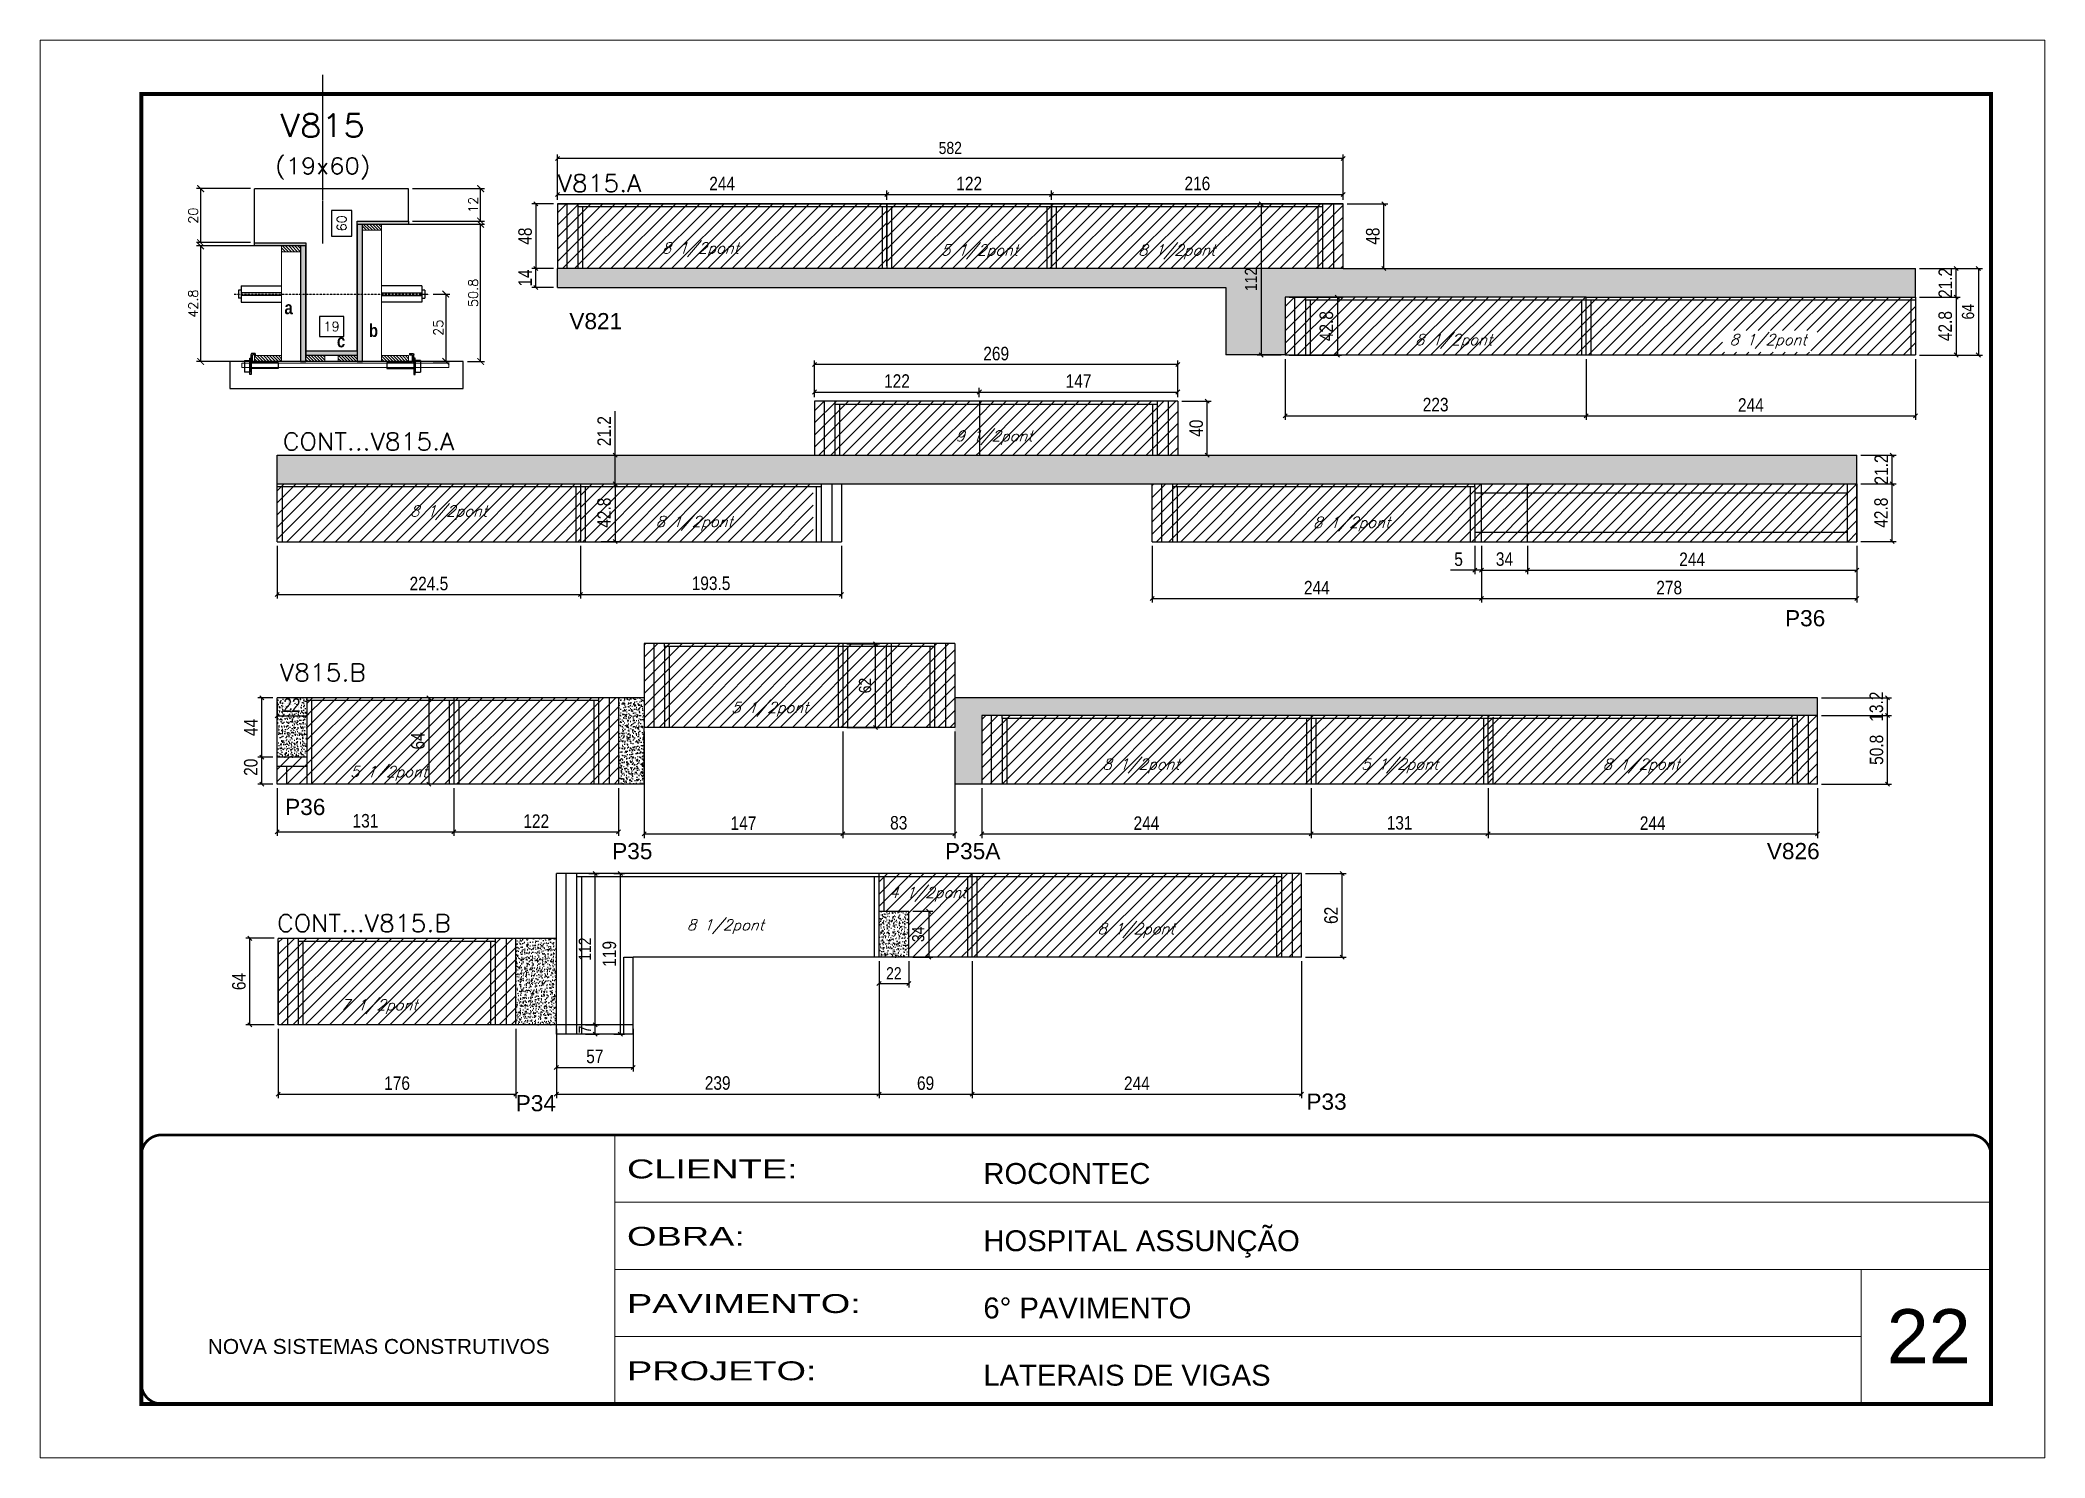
# Model space of a CAD drawing. Extents: x -20960 to -5926, y -2106 to 21915.
# Drawn here: x -10608 to -9123, y 15123 to 16173 of the extents above; entities that cross this region are included whole.
import ezdxf
from ezdxf.enums import TextEntityAlignment as Align

# ---------------------------------------------------------------- set-up
doc = ezdxf.new("R2010")
doc.units = 0
for name, pattern in [('CONTINUO', [0]), ('DASHED', [0.75, 0.5, -0.25]), ('HIDDEN', [0.375, 0.25, -0.125])]:
    doc.linetypes.add(name, pattern=pattern)
for name, color, linetype in [('5', 5, 'Continuous'), ('barrote', 251, 'Continuous'), ('COTA', 241, 'Continuous'), ('Cota Seção (2x)', 4, 'Continuous'), ('detalhes', 4, 'Continuous'), ('Painéis', 200, 'Continuous'), ('presilha', 1, 'Continuous'), ('Reaproveitamento', 251, 'Continuous'), ('SARR_2.2x7', 40, 'Continuous'), ('SARR_3.5x7', 81, 'Continuous'), ('TENSOR', 3, 'Continuous'), ('texto', 7, 'Continuous'), ('Texto de Titulo', 7, 'Continuous'), ('Texto Qtd Sarr', 242, 'Continuous')]:
    doc.layers.add(name, color=color, linetype=linetype)
for name, color, linetype, lineweight in [('CARIMBO', 255, 'Continuous', 9), ('CONCRETO', 251, 'Continuous', 25), ('Folhas', 255, 'Continuous', 9), ('Hachura', 251, 'Continuous', 9), ('Madeira', 126, 'Continuous', 18), ('SARRAFO DE PRESSAO', 251, 'DASHED', 9), ('SCO-___-LAJ', 2, 'Continuous', 0), ('Texto Seção', 7, 'Continuous', 15)]:
    doc.layers.add(name, color=color, linetype=linetype, lineweight=lineweight)
doc.styles.add('ARIAL', font='arial.ttf')
doc.styles.add('COTA TECNICA', font='techl___.ttf', dxfattribs={"height": 10})
doc.styles.add('COTA TECNICA-50', font='techl___.ttf', dxfattribs={"height": 9})
doc.styles.add('REGUA-120', font='ROMANS.shx', dxfattribs={"height": 15})
doc.styles.add('Romans', font='romans.shx')
doc.styles.get("Standard").update_dxf_attribs({"font": 'arial.ttf'})
doc.styles.add('TECNICA', font='techb___.ttf', dxfattribs={"height": 10})
doc.styles.add('Tecnologia', font='')
doc.styles.get('Tecnologia').set_extended_font_data('Forgotten Futurist')
doc.dimstyles.new('COTA PAINEL-50', dxfattribs={"dimtxt": 9, "dimasz": 3, "dimexe": 3, "dimexo": 3, "dimgap": 3, "dimtad": 1, "dimdec": 1, "dimzin": 12, "dimdsep": 46, "dimtxsty": 'COTA TECNICA-50', "dimblk1": 'OBLIQUE', "dimblk2": 'OBLIQUE', "dimsah": 1, "dimcen": 0.9, "dimclrd": 4, "dimclre": 4, "dimclrt": 240, "dimadec": 1, "dimazin": 3, "dimtfac": 1, "dimtdec": 1, "dimtmove": 0, "dimatfit": 3, "dimfxl": 1, "dimtolj": 1, "dimtzin": 12, "dimarcsym": 0})
doc.dimstyles.new('Cota Seção (2x)', dxfattribs={"dimtxt": 7, "dimasz": 5, "dimexe": 3, "dimexo": 3, "dimgap": 2, "dimtad": 3, "dimdec": 1, "dimlfac": 0.5, "dimzin": 12, "dimdsep": 46, "dimtxsty": 'Romans', "dimblk": 'ARCHTICK', "dimcen": 0, "dimclrd": 4, "dimclre": 4, "dimclrt": 1, "dimadec": 1, "dimazin": 3, "dimtfac": 1, "dimtdec": 1, "dimtmove": 0, "dimatfit": 3, "dimldrblk": 'OBLIQUE', "dimfxl": 1, "dimtolj": 1, "dimtzin": 12, "dimarcsym": 0})
doc.dimstyles.new('Cota Seção interna', dxfattribs={"dimtxt": 7, "dimasz": 6, "dimexe": 0.18, "dimexo": 2, "dimgap": -4, "dimtad": 3, "dimdec": 1, "dimlfac": 0.5, "dimzin": 12, "dimdsep": 46, "dimtxsty": 'Romans', "dimblk": 'ARCHTICK', "dimcen": 0.09, "dimse1": 1, "dimse2": 1, "dimsd1": 1, "dimsd2": 1, "dimclrd": 180, "dimclre": 5, "dimclrt": 1, "dimadec": 0, "dimazin": 3, "dimtfac": 1, "dimtdec": 1, "dimtofl": 0, "dimtmove": 0, "dimatfit": 3, "dimldrblk": 'ARCHTICK', "dimfxl": 1, "dimtolj": 1, "dimtzin": 0, "dimarcsym": 0})
doc.dimstyles.new('PAINEL', dxfattribs={"dimtxt": 10, "dimasz": 3, "dimexe": 3, "dimexo": 3, "dimgap": 3, "dimtad": 1, "dimdec": 1, "dimzin": 12, "dimdsep": 46, "dimtxsty": 'COTA TECNICA', "dimblk1": 'OBLIQUE', "dimblk2": 'OBLIQUE', "dimsah": 1, "dimcen": 0.9, "dimclrd": 4, "dimclre": 4, "dimclrt": 240, "dimadec": 1, "dimazin": 3, "dimtfac": 1, "dimtdec": 1, "dimtmove": 0, "dimatfit": 3, "dimfxl": 1, "dimtolj": 1, "dimtzin": 12, "dimarcsym": 0})
pattern_1 = [(50, (-147709.4264, -14827.927), (5.46554007, -0.47817257), [0.5715, -6.2865]), (355, (-147709.4264, -14827.927), (-1.05730264, 5.73170536), [0.4572, -5.02921753]), (100.4514447, (-147708.971, -14827.967), (4.40823741, 5.25353256), [0.48570026, -5.34270734]), (46.1842, (-147709.4264, -14826.403), (8.13237123, -1.26126984), [0.85725, -9.42975]), (96.6355576, (-147708.749, -14826.508), (7.122124, 7.42278374), [0.7285507, -8.01406824]), (351.184151, (-147709.426, -14826.403), (7.122124, 7.42278374), [0.685799, -7.54379196]), (21, (-147708.6644, -14826.784), (4.54843174, -3.06795595), [0.5715, -6.2865]), (326, (-147708.6644, -14826.784), (1.85406085, 5.52563898), [0.4572, -5.0292]), (71.451445, (-147708.2854, -14827.0397), (6.40249258, 2.45768307), [0.48570026, -5.34269813]), (37.5, (-147709.4264, -14827.927), (0.092658098, 2.536651166), [0, -4.96824, 0, -5.1054, 0, -5.04825]), (7.5, (-147709.4264, -14827.927), (2.004589875, 3.005417245), [0, -2.91084, 0, -4.85394, 0, -1.92405]), (327.5, (-147711.1257, -14827.927), (4.067717855, -0.17186232), [0, -1.905, 0, -5.9436, 0, -7.8867]), (317.5, (-147711.8877, -14827.927), (4.44387544, 0.76279473), [0, -2.4765, 0, -3.94716, 0, -5.6007])]
pattern_2 = [(45, (-152544.062, -16012.6736), (-4.49012806, 4.49012806), [])]
pattern_3 = [(45, (-152502.465, -12538.4326), (-4.49012806, 4.49012806), [])]

msp = doc.modelspace()

# ---------------------------------------------------------------- texts
at = {"layer": '5', "linetype": 'Continuous'}
for s, rotation, p in [('V821', 0.00004, (-10216.48, 15958.38)), ('P36', 0.00004, (-9316.01, 15738.38)), ('P36', 359.99996, (-10427, 15598.61)), ('P35', 359.99996, (-10184.75, 15565.9)), ('P35A', 359.99996, (-9938.22, 15565.9)), ('V826', 359.99996, (-9329.47, 15565.9)), ('P34', 359.99996, (-10256.21, 15379.22)), ('P33', 359.99996, (-9670.53, 15380.36))]:
    msp.add_text(s, height=12, rotation=rotation, dxfattribs=at).set_placement(p)
at = {"layer": 'CARIMBO', "style": 'ARIAL'}
msp.add_text('22', height=40, dxfattribs=at).set_placement((-9240.64, 15192.66))
at = {"layer": 'detalhes', "style": 'TECNICA'}
for s, p in [('a', (-10427.46, 15969.5)), ('c', (-10388.65, 15944.97)), ('b', (-10364.91, 15952.66))]:
    msp.add_text(s, height=9.6, dxfattribs=at).set_placement(p)
at = {"layer": 'texto', "color": 2, "char_height": 8, "attachment_point": 5, "style": 'Romans'}
for s, insert in [('{\\Q19;\\C256;8 1/2pont}', (-10119.41, 16017.23)), ('{\\Q19;\\C256;5 1/2pont}', (-9912.62, 16015.69)), ('{\\Q19;\\C256;8 1/2pont}', (-9766.54, 16015.69)), ('{\\Q19;\\C256;8 1/2pont}', (-9561.44, 15949.37)), ('{\\Q19;\\C256;8 1/2pont}', (-9328.5, 15949.37)), ('{\\Q19;\\C256;9 1/2pont}', (-9901.92, 15878.06)), ('{\\Q19;\\C256;8 1/2pont}', (-10305.9, 15822.45)), ('{\\Q19;\\C256;8 1/2pont}', (-10123.95, 15814.66)), ('{\\Q19;\\C256;8 1/2pont}', (-9637.02, 15814.06)), ('{\\Q19;\\C256;5 1/2pont}', (-10068.02, 15676.98)), ('{\\Q19;\\C256;8 1/2pont}', (-9793, 15634.98)), ('{\\Q19;\\C256;5 1/2pont}', (-9601.45, 15634.98)), ('{\\Q19;\\C256;8 1/2pont}', (-9422.5, 15634.98)), ('{\\Q19;\\C256;5 1/2pont}', (-10350.39, 15629.4)), ('{\\Q19;\\C256;4 1/2pont}', (-9950.97, 15539.97)), ('{\\Q19;\\C256;8 1/2pont}', (-10100.89, 15515.96)), ('{\\Q19;\\C256;8 1/2pont}', (-9796.72, 15513.08)), ('{\\Q19;\\C256;7 1/2pont}', (-10357.46, 15456.7))]:
    msp.add_mtext(s, dxfattribs=dict(at, insert=insert))
at = {"layer": 'Texto Seção', "style": 'REGUA-120', "width": 1.05}
for s, p in [('V815.A', (-10225.11, 16060.04)), ('CONT...V815.A', (-10428.62, 15868.74)), ('V815.B', (-10430.88, 15697.68)), ('CONT...V815.B', (-10432.91, 15512.02))]:
    msp.add_text(s, height=13, dxfattribs=at).set_placement(p)

# ---------------------------------------------------------------- blocks, each defined once
blk = doc.blocks.new('9999999999')
at = {"color": 30, "linetype": 'CONTINUO'}
for p, q in [((98564.6, 34230.2), (98564.6, 34429.4)), ((98564.6, 34379.6), (99584, 34379.6)), ((98564.6, 34329.8), (99488, 34329.8)), ((99584, 34329.8), (99488, 34329.8)), ((99488, 34329.8), (99488, 34230.2)), ((98564.6, 34280), (99488, 34280))]:
    blk.add_line(p, q, dxfattribs=at)
at = {"color": 30, "linetype": 'CONTINUO', "const_width": 2}
blk.add_lwpolyline([(99584, 34230.2), (99584, 34414.4, 0.414214), (99569, 34429.4), (98229, 34429.4, 0.414214), (98214, 34414.4), (98214, 34245.2, 0.414214), (98229, 34230.2), (99584, 34230.2)], format="xyb", dxfattribs=at)
at = {"layer": 'Folhas'}
blk.add_lwpolyline([(98139, 34190.2), (99624, 34190.2), (99624, 35240.2), (98139, 35240.2)], close=True, dxfattribs=at)
at = {"layer": 'Folhas', "color": 30, "const_width": 3}
blk.add_lwpolyline([(98214, 34230.2), (99584, 34230.2), (99584, 35200.2), (98214, 35200.2)], close=True, dxfattribs=at)
at = {"color": 7, "linetype": 'Continuous', "ltscale": 5, "style": 'ARIAL'}
for s, height, p in [('ROCONTEC', 15.48, (98837.7, 34393.1)), ('HOSPITAL ASSUNÇÃO', 15.483, (98837.7, 34343.3)), ('6° PAVIMENTO', 15.483, (98837.7, 34293.5)), ('NOVA SISTEMAS CONSTRUTIVOS', 11.059, (98263.2, 34267.2)), ('LATERAIS DE VIGAS', 15.483, (98837.7, 34243.7))]:
    blk.add_text(s, height=height, dxfattribs=at).set_placement(p)
at = {"layer": 'Folhas', "color": 7, "style": 'Tecnologia', "width": 1.5}
for s, p in [('CLIENTE:', (98573.7, 34397.2)), ('OBRA:', (98573.7, 34347.3)), ('PAVIMENTO:', (98573.7, 34297.5)), ('PROJETO:', (98573.7, 34247.7))]:
    blk.add_text(s, height=14, dxfattribs=at).set_placement(p)
blk = doc.blocks.new('titulo1')
at = {"layer": 'Defpoints', "color": 252, "linetype": 'HIDDEN', "ltscale": 2}
blk.add_line((0, 0), (0, 125), dxfattribs=at)
at = {"layer": 'Defpoints', "style": 'Romans', "oblique": 15}
blk.add_attdef('FOLHA', text='', height=10, dxfattribs=at).set_placement((0, 15.6), align=Align.MIDDLE_CENTER)
at = {"layer": 'Texto Qtd Sarr', "color": 3, "style": 'Romans', "oblique": 15}
for tag, height, p in [('TITULO', 17, (0, 71.4)), ('SEÇÃO', 12, (0, 41.5))]:
    blk.add_attdef(tag, text='', height=height, dxfattribs=at).set_placement(p, align=Align.MIDDLE_CENTER)
blk = doc.blocks.new('*D783')
at = {"layer": 'Cota Seção (2x)', "color": 180, "lineweight": -2, "transparency": 16777216}
for p, q in [((-10377.6, 16046.3), (-10392.6, 16046.3)), ((-10392.6, 16046.3), (-10392.6, 16027.3)), ((-10377.6, 16027.3), (-10377.6, 16046.3)), ((-10392.6, 16027.3), (-10377.6, 16027.3))]:
    blk.add_line(p, q, dxfattribs=at)
at = {"layer": 'Defpoints', "color": 0, "transparency": 16777216}
for p in [(-10373.6, 16062.5), (-10373.6, 16062.5), (-10373.6, 15942.5)]:
    blk.add_point(p, dxfattribs=at)
at = {"layer": 'Cota Seção (2x)', "color": 1, "transparency": 16777216, "insert": (-10385.1, 16036.8), "char_height": 7, "attachment_point": 5, "rotation": 90, "style": 'Romans'}
blk.add_mtext('\\A1;60', dxfattribs=at)
blk = doc.blocks.new('_ArchTick')
at = {"color": 0, "linetype": 'ByBlock', "const_width": 0.15}
blk.add_lwpolyline([(-0.5, -0.5), (0.5, 0.5)], dxfattribs=at)
blk = doc.blocks.new('PRESILHA METÁLICA 1')
at = {"layer": 'presilha'}
for p, q in [((0, 13), (6, 13)), ((0, 13), (0, 0)), ((6, 0), (0, 0)), ((6, 15.5), (7.5, 15.5)), ((6, -2.5), (6, 15.5)), ((6, 13), (6, 0)), ((7.5, 10.6), (7.5, 19.9)), ((7.5, 15.5), (7.5, -2.5)), ((37.5, 4.1), (7.5, 4.1)), ((12, 21), (8.6, 21)), ((9, 11.6), (9, 18.9)), ((12, 19.5), (9.6, 19.5)), ((37.5, 11), (9.6, 11)), ((12, 21), (12, 19.5)), ((37.5, 11), (37.5, 4.1)), ((7.5, -2.5), (6, -2.5))]:
    blk.add_line(p, q, dxfattribs=at)
for centre, radius, start, end in [((8.6, 19.9), 1.14, 90, 180), ((9.6, 18.9), 0.57, 90, 180), ((9.6, 11.6), 0.57, 180, 270)]:
    blk.add_arc(centre, radius, start, end, dxfattribs=at)
blk = doc.blocks.new('*D784')
at = {"layer": 'Cota Seção (2x)', "color": 180, "lineweight": -2, "transparency": 16777216}
for p, q in [((-10383.6, 15967.9), (-10401.6, 15967.9)), ((-10401.6, 15967.9), (-10401.6, 15952.9)), ((-10383.6, 15952.9), (-10383.6, 15967.9)), ((-10401.6, 15952.9), (-10383.6, 15952.9))]:
    blk.add_line(p, q, dxfattribs=at)
at = {"layer": 'Defpoints', "color": 0, "transparency": 16777216}
for p in [(-10411.6, 15934.5), (-10373.6, 15948.9), (-10373.6, 15934.5)]:
    blk.add_point(p, dxfattribs=at)
at = {"layer": 'Cota Seção (2x)', "color": 1, "transparency": 16777216, "insert": (-10392.6, 15960.4), "char_height": 7, "attachment_point": 5, "style": 'Romans'}
blk.add_mtext('\\A1;19', dxfattribs=at)
blk = doc.blocks.new('*D785')
at = {"layer": 'COTA', "color": 4, "lineweight": -2, "transparency": 16777216}
for p, q in [((-10432.6, 16020.1), (-10492.6, 16020.1)), ((-10489.6, 16020.1), (-10489.6, 15934.5)), ((-10432.6, 15934.5), (-10492.6, 15934.5))]:
    blk.add_line(p, q, dxfattribs=at)
at = {"layer": 'Defpoints', "color": 0, "transparency": 16777216}
for p in [(-10429.6, 16020.1), (-10489.6, 15934.5), (-10429.6, 15934.5)]:
    blk.add_point(p, dxfattribs=at)
at = {"layer": 'COTA', "color": 4, "lineweight": -2, "transparency": 16777216, "xscale": 5, "yscale": 5, "zscale": 5}
for p, rotation in [((-10489.6, 16020.1), 90), ((-10489.6, 15934.5), 270)]:
    blk.add_blockref('_ArchTick', p, dxfattribs=dict(at, rotation=rotation))
at = {"layer": 'COTA', "color": 1, "transparency": 16777216, "insert": (-10495.1, 15977.3), "char_height": 7, "attachment_point": 5, "rotation": 90, "style": 'Romans'}
blk.add_mtext('\\A1;42.8', dxfattribs=at)
blk = doc.blocks.new('_Oblique')
at = {"color": 0, "linetype": 'ByBlock', "lineweight": -2}
blk.add_line((-0.5, -0.5), (0.5, 0.5), dxfattribs=at)
blk = doc.blocks.new('*D786')
at = {"layer": 'COTA', "color": 4, "lineweight": -2, "transparency": 16777216}
for p, q in [((-10317.3, 15984.4), (-10305, 15984.4)), ((-10308, 15984.4), (-10308, 15934.5)), ((-10317.3, 15934.5), (-10305, 15934.5))]:
    blk.add_line(p, q, dxfattribs=at)
at = {"layer": 'Defpoints', "color": 0, "transparency": 16777216}
for p in [(-10320.3, 15984.4), (-10320.3, 15934.5), (-10308, 15934.5)]:
    blk.add_point(p, dxfattribs=at)
at = {"layer": 'COTA', "color": 4, "lineweight": -2, "transparency": 16777216, "xscale": 5, "yscale": 5, "zscale": 5}
for p, rotation in [((-10308, 15984.4), 90), ((-10308, 15934.5), 270)]:
    blk.add_blockref('_ArchTick', p, dxfattribs=dict(at, rotation=rotation))
at = {"layer": 'COTA', "color": 1, "transparency": 16777216, "insert": (-10313.5, 15959.5), "char_height": 7, "attachment_point": 5, "rotation": 90, "style": 'Romans'}
blk.add_mtext('\\A1;25', dxfattribs=at)
blk = doc.blocks.new('*D787')
at = {"layer": 'COTA', "color": 4, "lineweight": -2, "transparency": 16777216}
for p, q in [((-10452.6, 16062.5), (-10492.6, 16062.5)), ((-10489.6, 16062.5), (-10489.6, 16022.5)), ((-10452.6, 16022.5), (-10492.6, 16022.5))]:
    blk.add_line(p, q, dxfattribs=at)
at = {"layer": 'Defpoints', "color": 0, "transparency": 16777216}
for p in [(-10449.6, 16062.5), (-10489.6, 16022.5), (-10449.6, 16022.5)]:
    blk.add_point(p, dxfattribs=at)
at = {"layer": 'COTA', "color": 4, "lineweight": -2, "transparency": 16777216, "xscale": 5, "yscale": 5, "zscale": 5}
for p, rotation in [((-10489.6, 16062.5), 90), ((-10489.6, 16022.5), 270)]:
    blk.add_blockref('_ArchTick', p, dxfattribs=dict(at, rotation=rotation))
at = {"layer": 'COTA', "color": 1, "transparency": 16777216, "insert": (-10495.1, 16042.5), "char_height": 7, "attachment_point": 5, "rotation": 90, "style": 'Romans'}
blk.add_mtext('\\A1;20', dxfattribs=at)
blk = doc.blocks.new('*D788')
at = {"layer": 'COTA', "color": 4, "lineweight": -2, "transparency": 16777216}
for p, q in [((-10352.6, 16036.1), (-10279.2, 16036.1)), ((-10282.2, 15934.5), (-10282.2, 16036.1)), ((-10292, 15934.5), (-10279.2, 15934.5))]:
    blk.add_line(p, q, dxfattribs=at)
at = {"layer": 'Defpoints', "color": 0, "transparency": 16777216}
for p in [(-10355.6, 16036.1), (-10282.2, 16036.1), (-10295, 15934.5)]:
    blk.add_point(p, dxfattribs=at)
at = {"layer": 'COTA', "color": 4, "lineweight": -2, "transparency": 16777216, "xscale": 5, "yscale": 5, "zscale": 5}
for p, rotation in [((-10282.2, 16036.1), 90), ((-10282.2, 15934.5), 270)]:
    blk.add_blockref('_ArchTick', p, dxfattribs=dict(at, rotation=rotation))
at = {"layer": 'COTA', "color": 1, "transparency": 16777216, "insert": (-10287.7, 15985.3), "char_height": 7, "attachment_point": 5, "rotation": 90, "style": 'Romans'}
blk.add_mtext('\\A1;50.8', dxfattribs=at)
blk = doc.blocks.new('*D789')
at = {"layer": 'COTA', "color": 4, "lineweight": -2, "transparency": 16777216}
for p, q in [((-10332.6, 16062.5), (-10279.2, 16062.5)), ((-10282.2, 16038.5), (-10282.2, 16062.5)), ((-10332.6, 16038.5), (-10279.2, 16038.5))]:
    blk.add_line(p, q, dxfattribs=at)
at = {"layer": 'Defpoints', "color": 0, "transparency": 16777216}
for p in [(-10335.6, 16062.5), (-10282.2, 16062.5), (-10335.6, 16038.5)]:
    blk.add_point(p, dxfattribs=at)
at = {"layer": 'COTA', "color": 4, "lineweight": -2, "transparency": 16777216, "xscale": 5, "yscale": 5, "zscale": 5}
for p, rotation in [((-10282.2, 16062.5), 90), ((-10282.2, 16038.5), 270)]:
    blk.add_blockref('_ArchTick', p, dxfattribs=dict(at, rotation=rotation))
at = {"layer": 'COTA', "color": 1, "transparency": 16777216, "insert": (-10287.7, 16050.5), "char_height": 7, "attachment_point": 5, "rotation": 90, "style": 'Romans'}
blk.add_mtext('\\A1;12', dxfattribs=at)
blk = doc.blocks.new('*D790')
at = {"layer": 'COTA', "color": 4, "linetype": 'ByBlock', "lineweight": -2, "transparency": 16777216}
for p, q in [((-9463.3, 15936.3), (-9463.3, 15891.3)), ((-9219.3, 15936.3), (-9219.3, 15891.3)), ((-9463.3, 15894.3), (-9219.3, 15894.3))]:
    blk.add_line(p, q, dxfattribs=at)
at = {"layer": 'Defpoints', "color": 0, "linetype": 'ByBlock', "transparency": 16777216}
for p in [(-9463.3, 15939.3), (-9219.3, 15939.3), (-9219.3, 15894.3)]:
    blk.add_point(p, dxfattribs=at)
at = {"layer": 'COTA', "color": 4, "linetype": 'ByBlock', "lineweight": -2, "transparency": 16777216, "xscale": 3, "yscale": 3, "zscale": 3, "rotation": 180}
blk.add_blockref('_Oblique', (-9463.3, 15894.3), dxfattribs=at)
at = {"layer": 'COTA', "color": 4, "linetype": 'ByBlock', "lineweight": -2, "transparency": 16777216, "xscale": 3, "yscale": 3, "zscale": 3}
blk.add_blockref('_Oblique', (-9219.3, 15894.3), dxfattribs=at)
at = {"layer": 'COTA', "color": 240, "linetype": 'ByBlock', "transparency": 16777216, "insert": (-9341.3, 15902.3), "char_height": 10, "attachment_point": 5, "style": 'COTA TECNICA'}
blk.add_mtext('\\A1;244', dxfattribs=at)
blk = doc.blocks.new('*D791')
at = {"layer": 'COTA', "color": 4, "linetype": 'ByBlock', "lineweight": -2, "transparency": 16777216}
for p, q in [((-10228.3, 16003.3), (-10244.2, 16003.3)), ((-10241.2, 15989.3), (-10241.2, 16003.3)), ((-10228.3, 15989.3), (-10244.2, 15989.3))]:
    blk.add_line(p, q, dxfattribs=at)
at = {"layer": 'Defpoints', "color": 0, "linetype": 'ByBlock', "transparency": 16777216}
for p in [(-10241.2, 16003.3), (-10225.3, 16003.3), (-10225.3, 15989.3)]:
    blk.add_point(p, dxfattribs=at)
at = {"layer": 'COTA', "color": 4, "linetype": 'ByBlock', "lineweight": -2, "transparency": 16777216, "xscale": 3, "yscale": 3, "zscale": 3}
for p, rotation in [((-10241.2, 16003.3), 90), ((-10241.2, 15989.3), 270)]:
    blk.add_blockref('_Oblique', p, dxfattribs=dict(at, rotation=rotation))
at = {"layer": 'COTA', "color": 240, "linetype": 'ByBlock', "transparency": 16777216, "insert": (-10249.2, 15996.3), "char_height": 10, "attachment_point": 5, "rotation": 90, "style": 'COTA TECNICA'}
blk.add_mtext('\\A1;14', dxfattribs=at)
blk = doc.blocks.new('*D792')
at = {"layer": 'COTA', "color": 4, "linetype": 'ByBlock', "lineweight": -2, "transparency": 16777216}
for p, q in [((-9216.3, 16003.3), (-9186.2, 16003.3)), ((-9189.2, 15982.1), (-9189.2, 16003.3)), ((-9216.3, 15982.1), (-9186.2, 15982.1))]:
    blk.add_line(p, q, dxfattribs=at)
at = {"layer": 'Defpoints', "color": 0, "linetype": 'ByBlock', "transparency": 16777216}
for p in [(-9219.3, 16003.3), (-9189.2, 16003.3), (-9219.3, 15982.1)]:
    blk.add_point(p, dxfattribs=at)
at = {"layer": 'COTA', "color": 4, "linetype": 'ByBlock', "lineweight": -2, "transparency": 16777216, "xscale": 3, "yscale": 3, "zscale": 3}
for p, rotation in [((-9189.2, 16003.3), 90), ((-9189.2, 15982.1), 270)]:
    blk.add_blockref('_Oblique', p, dxfattribs=dict(at, rotation=rotation))
at = {"layer": 'COTA', "color": 240, "linetype": 'ByBlock', "transparency": 16777216, "insert": (-9197.3, 15992.7), "char_height": 10, "attachment_point": 5, "rotation": 90, "style": 'COTA TECNICA'}
blk.add_mtext('\\A1;21.2', dxfattribs=at)
blk = doc.blocks.new('*D822')
at = {"layer": 'COTA', "color": 4, "lineweight": -2, "transparency": 16777216}
for p, q in [((-9686.3, 15936.3), (-9686.3, 15891.3)), ((-9463.3, 15936.3), (-9463.3, 15891.3)), ((-9686.3, 15894.3), (-9463.3, 15894.3))]:
    blk.add_line(p, q, dxfattribs=at)
at = {"layer": 'Defpoints', "color": 0, "transparency": 16777216}
for p in [(-9686.3, 15939.3), (-9463.3, 15939.3), (-9463.3, 15894.3)]:
    blk.add_point(p, dxfattribs=at)
at = {"layer": 'COTA', "color": 4, "lineweight": -2, "transparency": 16777216, "xscale": 3, "yscale": 3, "zscale": 3, "rotation": 180}
blk.add_blockref('_Oblique', (-9686.3, 15894.3), dxfattribs=at)
at = {"layer": 'COTA', "color": 4, "lineweight": -2, "transparency": 16777216, "xscale": 3, "yscale": 3, "zscale": 3}
blk.add_blockref('_Oblique', (-9463.3, 15894.3), dxfattribs=at)
at = {"layer": 'COTA', "color": 240, "transparency": 16777216, "insert": (-9574.8, 15902.5), "char_height": 10, "attachment_point": 5, "style": 'COTA TECNICA'}
blk.add_mtext('\\A1;223', dxfattribs=at)
blk = doc.blocks.new('*D823')
at = {"layer": 'COTA', "color": 4, "lineweight": -2, "transparency": 16777216}
for p, q in [((-9216.3, 15982.1), (-9186.2, 15982.1)), ((-9189.2, 15982.1), (-9189.2, 15939.3)), ((-9216.3, 15939.3), (-9186.2, 15939.3))]:
    blk.add_line(p, q, dxfattribs=at)
at = {"layer": 'Defpoints', "color": 0, "transparency": 16777216}
for p in [(-9219.3, 15982.1), (-9219.3, 15939.3), (-9189.2, 15939.3)]:
    blk.add_point(p, dxfattribs=at)
at = {"layer": 'COTA', "color": 4, "lineweight": -2, "transparency": 16777216, "xscale": 3, "yscale": 3, "zscale": 3}
for p, rotation in [((-9189.2, 15982.1), 90), ((-9189.2, 15939.3), 270)]:
    blk.add_blockref('_Oblique', p, dxfattribs=dict(at, rotation=rotation))
at = {"layer": 'COTA', "color": 240, "transparency": 16777216, "insert": (-9197.3, 15960.7), "char_height": 10, "attachment_point": 5, "rotation": 90, "style": 'COTA TECNICA'}
blk.add_mtext('\\A1;42.8', dxfattribs=at)
blk = doc.blocks.new('*D824')
at = {"layer": 'COTA', "color": 4, "lineweight": -2, "ltscale": 25, "transparency": 16777216}
for p, q in [((-10228.3, 16051.3), (-10244.2, 16051.3)), ((-10241.2, 16051.3), (-10241.2, 16003.3)), ((-10228.3, 16003.3), (-10244.2, 16003.3))]:
    blk.add_line(p, q, dxfattribs=at)
at = {"layer": 'Defpoints', "color": 0, "ltscale": 25, "transparency": 16777216}
for p in [(-10225.3, 16051.3), (-10241.2, 16003.3), (-10225.3, 16003.3)]:
    blk.add_point(p, dxfattribs=at)
at = {"layer": 'COTA', "color": 4, "lineweight": -2, "ltscale": 25, "transparency": 16777216, "xscale": 3, "yscale": 3, "zscale": 3}
for p, rotation in [((-10241.2, 16051.3), 90), ((-10241.2, 16003.3), 270)]:
    blk.add_blockref('_Oblique', p, dxfattribs=dict(at, rotation=rotation))
at = {"layer": 'COTA', "color": 240, "ltscale": 25, "transparency": 16777216, "insert": (-10249.2, 16027.3), "char_height": 10, "attachment_point": 5, "rotation": 90, "style": 'COTA TECNICA'}
blk.add_mtext('\\A1;48', dxfattribs=at)
blk = doc.blocks.new('*D825')
at = {"layer": 'COTA', "color": 4, "lineweight": -2, "ltscale": 25, "transparency": 16777216}
for p, q in [((-10225.3, 16054.3), (-10225.3, 16061.2)), ((-10225.3, 16058.2), (-9981.3, 16058.2)), ((-9981.3, 16054.3), (-9981.3, 16061.2))]:
    blk.add_line(p, q, dxfattribs=at)
at = {"layer": 'Defpoints', "color": 0, "ltscale": 25, "transparency": 16777216}
for p in [(-9981.3, 16058.2), (-10225.3, 16051.3), (-9981.3, 16051.3)]:
    blk.add_point(p, dxfattribs=at)
at = {"layer": 'COTA', "color": 4, "lineweight": -2, "ltscale": 25, "transparency": 16777216, "xscale": 3, "yscale": 3, "zscale": 3, "rotation": 180}
blk.add_blockref('_Oblique', (-10225.3, 16058.2), dxfattribs=at)
at = {"layer": 'COTA', "color": 4, "lineweight": -2, "ltscale": 25, "transparency": 16777216, "xscale": 3, "yscale": 3, "zscale": 3}
blk.add_blockref('_Oblique', (-9981.3, 16058.2), dxfattribs=at)
at = {"layer": 'COTA', "color": 240, "ltscale": 25, "transparency": 16777216, "insert": (-10103.3, 16066.3), "char_height": 10, "attachment_point": 5, "style": 'COTA TECNICA'}
blk.add_mtext('\\A1;244', dxfattribs=at)
blk = doc.blocks.new('*D826')
at = {"layer": 'COTA', "color": 4, "lineweight": -2, "ltscale": 25, "transparency": 16777216}
for p, q in [((-9981.3, 16054.3), (-9981.3, 16061.2)), ((-9981.3, 16058.2), (-9859.3, 16058.2)), ((-9859.3, 16054.3), (-9859.3, 16061.2))]:
    blk.add_line(p, q, dxfattribs=at)
at = {"layer": 'Defpoints', "color": 0, "ltscale": 25, "transparency": 16777216}
for p in [(-9859.3, 16058.2), (-9981.3, 16051.3), (-9859.3, 16051.3)]:
    blk.add_point(p, dxfattribs=at)
at = {"layer": 'COTA', "color": 4, "lineweight": -2, "ltscale": 25, "transparency": 16777216, "xscale": 3, "yscale": 3, "zscale": 3, "rotation": 180}
blk.add_blockref('_Oblique', (-9981.3, 16058.2), dxfattribs=at)
at = {"layer": 'COTA', "color": 4, "lineweight": -2, "ltscale": 25, "transparency": 16777216, "xscale": 3, "yscale": 3, "zscale": 3}
blk.add_blockref('_Oblique', (-9859.3, 16058.2), dxfattribs=at)
at = {"layer": 'COTA', "color": 240, "ltscale": 25, "transparency": 16777216, "insert": (-9920.3, 16066.3), "char_height": 10, "attachment_point": 5, "style": 'COTA TECNICA'}
blk.add_mtext('\\A1;122', dxfattribs=at)
blk = doc.blocks.new('*D827')
at = {"layer": 'COTA', "color": 4, "lineweight": -2, "ltscale": 25, "transparency": 16777216}
for p, q in [((-9859.3, 16054.3), (-9859.3, 16061.2)), ((-9859.3, 16058.2), (-9643.3, 16058.2)), ((-9643.3, 16054.3), (-9643.3, 16061.2))]:
    blk.add_line(p, q, dxfattribs=at)
at = {"layer": 'Defpoints', "color": 0, "ltscale": 25, "transparency": 16777216}
for p in [(-9643.3, 16058.2), (-9859.3, 16051.3), (-9643.3, 16051.3)]:
    blk.add_point(p, dxfattribs=at)
at = {"layer": 'COTA', "color": 4, "lineweight": -2, "ltscale": 25, "transparency": 16777216, "xscale": 3, "yscale": 3, "zscale": 3, "rotation": 180}
blk.add_blockref('_Oblique', (-9859.3, 16058.2), dxfattribs=at)
at = {"layer": 'COTA', "color": 4, "lineweight": -2, "ltscale": 25, "transparency": 16777216, "xscale": 3, "yscale": 3, "zscale": 3}
blk.add_blockref('_Oblique', (-9643.3, 16058.2), dxfattribs=at)
at = {"layer": 'COTA', "color": 240, "ltscale": 25, "transparency": 16777216, "insert": (-9751.3, 16066.3), "char_height": 10, "attachment_point": 5, "style": 'COTA TECNICA'}
blk.add_mtext('\\A1;216', dxfattribs=at)
blk = doc.blocks.new('*D828')
at = {"layer": 'COTA', "color": 4, "lineweight": -2, "ltscale": 25, "transparency": 16777216}
for p, q in [((-9640.3, 16051.3), (-9610.2, 16051.3)), ((-9613.2, 16003.3), (-9613.2, 16051.3)), ((-9640.3, 16003.3), (-9610.2, 16003.3))]:
    blk.add_line(p, q, dxfattribs=at)
at = {"layer": 'Defpoints', "color": 0, "ltscale": 25, "transparency": 16777216}
for p in [(-9643.3, 16051.3), (-9613.2, 16051.3), (-9643.3, 16003.3)]:
    blk.add_point(p, dxfattribs=at)
at = {"layer": 'COTA', "color": 4, "lineweight": -2, "ltscale": 25, "transparency": 16777216, "xscale": 3, "yscale": 3, "zscale": 3}
for p, rotation in [((-9613.2, 16051.3), 90), ((-9613.2, 16003.3), 270)]:
    blk.add_blockref('_Oblique', p, dxfattribs=dict(at, rotation=rotation))
at = {"layer": 'COTA', "color": 240, "ltscale": 25, "transparency": 16777216, "insert": (-9621.3, 16027.3), "char_height": 10, "attachment_point": 5, "rotation": 90, "style": 'COTA TECNICA'}
blk.add_mtext('\\A1;48', dxfattribs=at)
blk = doc.blocks.new('*D829')
at = {"layer": 'COTA', "color": 4, "lineweight": -2, "ltscale": 25, "transparency": 16777216}
for p, q in [((-9683.3, 15982.1), (-9644.6, 15982.1)), ((-9647.6, 15982.1), (-9647.6, 15939.3)), ((-9683.3, 15939.3), (-9644.6, 15939.3))]:
    blk.add_line(p, q, dxfattribs=at)
at = {"layer": 'Defpoints', "color": 0, "ltscale": 25, "transparency": 16777216}
for p in [(-9686.3, 15982.1), (-9686.3, 15939.3), (-9647.6, 15939.3)]:
    blk.add_point(p, dxfattribs=at)
at = {"layer": 'COTA', "color": 4, "lineweight": -2, "ltscale": 25, "transparency": 16777216, "xscale": 3, "yscale": 3, "zscale": 3}
for p, rotation in [((-9647.6, 15982.1), 90), ((-9647.6, 15939.3), 270)]:
    blk.add_blockref('_Oblique', p, dxfattribs=dict(at, rotation=rotation))
at = {"layer": 'COTA', "color": 240, "ltscale": 25, "transparency": 16777216, "insert": (-9655.7, 15960.7), "char_height": 10, "attachment_point": 5, "rotation": 90, "style": 'COTA TECNICA'}
blk.add_mtext('\\A1;42.8', dxfattribs=at)
blk = doc.blocks.new('*D830')
at = {"layer": 'COTA', "color": 4, "lineweight": -2, "transparency": 16777216}
for p, q in [((-10225.3, 16054.3), (-10225.3, 16087.9)), ((-9643.3, 16084.9), (-10225.3, 16084.9)), ((-9643.3, 16054.3), (-9643.3, 16087.9))]:
    blk.add_line(p, q, dxfattribs=at)
at = {"layer": 'Defpoints', "color": 0, "transparency": 16777216}
for p in [(-10225.3, 16084.9), (-10225.3, 16051.3), (-9643.3, 16051.3)]:
    blk.add_point(p, dxfattribs=at)
at = {"layer": 'COTA', "color": 4, "lineweight": -2, "transparency": 16777216, "xscale": 3, "yscale": 3, "zscale": 3, "rotation": 180}
blk.add_blockref('_Oblique', (-10225.3, 16084.9), dxfattribs=at)
at = {"layer": 'COTA', "color": 4, "lineweight": -2, "transparency": 16777216, "xscale": 3, "yscale": 3, "zscale": 3}
blk.add_blockref('_Oblique', (-9643.3, 16084.9), dxfattribs=at)
at = {"layer": 'COTA', "color": 240, "transparency": 16777216, "insert": (-9934.3, 16092.6), "char_height": 9, "attachment_point": 5, "style": 'COTA TECNICA-50'}
blk.add_mtext('\\A1;582', dxfattribs=at)
blk = doc.blocks.new('*D831')
at = {"layer": 'COTA', "color": 4, "lineweight": -2, "transparency": 16777216}
for p, q in [((-9216.3, 16003.3), (-9169.8, 16003.3)), ((-9172.8, 16003.3), (-9172.8, 15939.3)), ((-9216.3, 15939.3), (-9169.8, 15939.3))]:
    blk.add_line(p, q, dxfattribs=at)
at = {"layer": 'Defpoints', "color": 0, "transparency": 16777216}
for p in [(-9219.3, 16003.3), (-9219.3, 15939.3), (-9172.8, 15939.3)]:
    blk.add_point(p, dxfattribs=at)
at = {"layer": 'COTA', "color": 4, "lineweight": -2, "transparency": 16777216, "xscale": 3, "yscale": 3, "zscale": 3}
for p, rotation in [((-9172.8, 16003.3), 90), ((-9172.8, 15939.3), 270)]:
    blk.add_blockref('_Oblique', p, dxfattribs=dict(at, rotation=rotation))
at = {"layer": 'COTA', "color": 240, "transparency": 16777216, "insert": (-9180.4, 15971.3), "char_height": 9, "attachment_point": 5, "rotation": 90, "style": 'COTA TECNICA-50'}
blk.add_mtext('\\A1;64', dxfattribs=at)
blk = doc.blocks.new('*D765')
at = {"layer": 'COTA', "color": 4, "linetype": 'ByBlock', "lineweight": -2, "transparency": 16777216}
for p, q in [((-10433, 15618.5), (-10433, 15583.1)), ((-10302, 15618.5), (-10302, 15583.1)), ((-10433, 15586.1), (-10302, 15586.1))]:
    blk.add_line(p, q, dxfattribs=at)
at = {"layer": 'Defpoints', "color": 0, "linetype": 'ByBlock', "transparency": 16777216}
for p in [(-10433, 15621.5), (-10302, 15621.5), (-10302, 15586.1)]:
    blk.add_point(p, dxfattribs=at)
at = {"layer": 'COTA', "color": 4, "linetype": 'ByBlock', "lineweight": -2, "transparency": 16777216, "xscale": 3, "yscale": 3, "zscale": 3, "rotation": 180}
blk.add_blockref('_Oblique', (-10433, 15586.1), dxfattribs=at)
at = {"layer": 'COTA', "color": 4, "linetype": 'ByBlock', "lineweight": -2, "transparency": 16777216, "xscale": 3, "yscale": 3, "zscale": 3}
blk.add_blockref('_Oblique', (-10302, 15586.1), dxfattribs=at)
at = {"layer": 'COTA', "color": 240, "linetype": 'ByBlock', "transparency": 16777216, "insert": (-10367.5, 15594.3), "char_height": 10, "attachment_point": 5, "style": 'COTA TECNICA'}
blk.add_mtext('\\A1;131', dxfattribs=at)
blk = doc.blocks.new('*D766')
at = {"layer": 'COTA', "color": 4, "linetype": 'ByBlock', "lineweight": -2, "transparency": 16777216}
for p, q in [((-10302, 15618.5), (-10302, 15583.1)), ((-10180, 15618.5), (-10180, 15583.1)), ((-10302, 15586.1), (-10180, 15586.1))]:
    blk.add_line(p, q, dxfattribs=at)
at = {"layer": 'Defpoints', "color": 0, "linetype": 'ByBlock', "transparency": 16777216}
for p in [(-10302, 15621.5), (-10180, 15621.5), (-10180, 15586.1)]:
    blk.add_point(p, dxfattribs=at)
at = {"layer": 'COTA', "color": 4, "linetype": 'ByBlock', "lineweight": -2, "transparency": 16777216, "xscale": 3, "yscale": 3, "zscale": 3, "rotation": 180}
blk.add_blockref('_Oblique', (-10302, 15586.1), dxfattribs=at)
at = {"layer": 'COTA', "color": 4, "linetype": 'ByBlock', "lineweight": -2, "transparency": 16777216, "xscale": 3, "yscale": 3, "zscale": 3}
blk.add_blockref('_Oblique', (-10180, 15586.1), dxfattribs=at)
at = {"layer": 'COTA', "color": 240, "linetype": 'ByBlock', "transparency": 16777216, "insert": (-10241, 15594.1), "char_height": 10, "attachment_point": 5, "style": 'COTA TECNICA'}
blk.add_mtext('\\A1;122', dxfattribs=at)
blk = doc.blocks.new('*D767')
at = {"layer": 'COTA', "color": 4, "linetype": 'ByBlock', "lineweight": -2, "transparency": 16777216}
for p, q in [((-10161, 15660.5), (-10161, 15581.6)), ((-10014, 15660.5), (-10014, 15581.6)), ((-10161, 15584.6), (-10014, 15584.6))]:
    blk.add_line(p, q, dxfattribs=at)
at = {"layer": 'Defpoints', "color": 0, "linetype": 'ByBlock', "transparency": 16777216}
for p in [(-10161, 15663.5), (-10014, 15663.5), (-10014, 15584.6)]:
    blk.add_point(p, dxfattribs=at)
at = {"layer": 'COTA', "color": 4, "linetype": 'ByBlock', "lineweight": -2, "transparency": 16777216, "xscale": 3, "yscale": 3, "zscale": 3, "rotation": 180}
blk.add_blockref('_Oblique', (-10161, 15584.6), dxfattribs=at)
at = {"layer": 'COTA', "color": 4, "linetype": 'ByBlock', "lineweight": -2, "transparency": 16777216, "xscale": 3, "yscale": 3, "zscale": 3}
blk.add_blockref('_Oblique', (-10014, 15584.6), dxfattribs=at)
at = {"layer": 'COTA', "color": 240, "linetype": 'ByBlock', "transparency": 16777216, "insert": (-10087.5, 15592.6), "char_height": 10, "attachment_point": 5, "style": 'COTA TECNICA'}
blk.add_mtext('\\A1;147', dxfattribs=at)
blk = doc.blocks.new('*D768')
at = {"layer": 'COTA', "color": 4, "linetype": 'ByBlock', "lineweight": -2, "transparency": 16777216}
for p, q in [((-10014, 15660.5), (-10014, 15581.6)), ((-9931, 15660.5), (-9931, 15581.6)), ((-10014, 15584.6), (-9931, 15584.6))]:
    blk.add_line(p, q, dxfattribs=at)
at = {"layer": 'Defpoints', "color": 0, "linetype": 'ByBlock', "transparency": 16777216}
for p in [(-10014, 15663.5), (-9931, 15663.5), (-9931, 15584.6)]:
    blk.add_point(p, dxfattribs=at)
at = {"layer": 'COTA', "color": 4, "linetype": 'ByBlock', "lineweight": -2, "transparency": 16777216, "xscale": 3, "yscale": 3, "zscale": 3, "rotation": 180}
blk.add_blockref('_Oblique', (-10014, 15584.6), dxfattribs=at)
at = {"layer": 'COTA', "color": 4, "linetype": 'ByBlock', "lineweight": -2, "transparency": 16777216, "xscale": 3, "yscale": 3, "zscale": 3}
blk.add_blockref('_Oblique', (-9931, 15584.6), dxfattribs=at)
at = {"layer": 'COTA', "color": 240, "linetype": 'ByBlock', "transparency": 16777216, "insert": (-9972.5, 15592.8), "char_height": 10, "attachment_point": 5, "style": 'COTA TECNICA'}
blk.add_mtext('\\A1;83', dxfattribs=at)
blk = doc.blocks.new('*D769')
at = {"layer": 'COTA', "color": 4, "linetype": 'ByBlock', "lineweight": -2, "transparency": 16777216}
for p, q in [((-9911, 15618.5), (-9911, 15581.6)), ((-9667, 15618.5), (-9667, 15581.6)), ((-9911, 15584.6), (-9667, 15584.6))]:
    blk.add_line(p, q, dxfattribs=at)
at = {"layer": 'Defpoints', "color": 0, "linetype": 'ByBlock', "transparency": 16777216}
for p in [(-9911, 15621.5), (-9667, 15621.5), (-9667, 15584.6)]:
    blk.add_point(p, dxfattribs=at)
at = {"layer": 'COTA', "color": 4, "linetype": 'ByBlock', "lineweight": -2, "transparency": 16777216, "xscale": 3, "yscale": 3, "zscale": 3, "rotation": 180}
blk.add_blockref('_Oblique', (-9911, 15584.6), dxfattribs=at)
at = {"layer": 'COTA', "color": 4, "linetype": 'ByBlock', "lineweight": -2, "transparency": 16777216, "xscale": 3, "yscale": 3, "zscale": 3}
blk.add_blockref('_Oblique', (-9667, 15584.6), dxfattribs=at)
at = {"layer": 'COTA', "color": 240, "linetype": 'ByBlock', "transparency": 16777216, "insert": (-9789, 15592.6), "char_height": 10, "attachment_point": 5, "style": 'COTA TECNICA'}
blk.add_mtext('\\A1;244', dxfattribs=at)
blk = doc.blocks.new('*D770')
at = {"layer": 'COTA', "color": 4, "linetype": 'ByBlock', "lineweight": -2, "transparency": 16777216}
for p, q in [((-9667, 15618.5), (-9667, 15581.6)), ((-9536, 15618.5), (-9536, 15581.6)), ((-9667, 15584.6), (-9536, 15584.6))]:
    blk.add_line(p, q, dxfattribs=at)
at = {"layer": 'Defpoints', "color": 0, "linetype": 'ByBlock', "transparency": 16777216}
for p in [(-9667, 15621.5), (-9536, 15621.5), (-9536, 15584.6)]:
    blk.add_point(p, dxfattribs=at)
at = {"layer": 'COTA', "color": 4, "linetype": 'ByBlock', "lineweight": -2, "transparency": 16777216, "xscale": 3, "yscale": 3, "zscale": 3, "rotation": 180}
blk.add_blockref('_Oblique', (-9667, 15584.6), dxfattribs=at)
at = {"layer": 'COTA', "color": 4, "linetype": 'ByBlock', "lineweight": -2, "transparency": 16777216, "xscale": 3, "yscale": 3, "zscale": 3}
blk.add_blockref('_Oblique', (-9536, 15584.6), dxfattribs=at)
at = {"layer": 'COTA', "color": 240, "linetype": 'ByBlock', "transparency": 16777216, "insert": (-9601.5, 15592.8), "char_height": 10, "attachment_point": 5, "style": 'COTA TECNICA'}
blk.add_mtext('\\A1;131', dxfattribs=at)
blk = doc.blocks.new('*D771')
at = {"layer": 'COTA', "color": 4, "linetype": 'ByBlock', "lineweight": -2, "transparency": 16777216}
for p, q in [((-9292, 15618.5), (-9292, 15581.6)), ((-9536, 15598.5), (-9536, 15581.6)), ((-9536, 15584.6), (-9292, 15584.6))]:
    blk.add_line(p, q, dxfattribs=at)
at = {"layer": 'Defpoints', "color": 0, "linetype": 'ByBlock', "transparency": 16777216}
for p in [(-9292, 15621.5), (-9536, 15601.5), (-9292, 15584.6)]:
    blk.add_point(p, dxfattribs=at)
at = {"layer": 'COTA', "color": 4, "linetype": 'ByBlock', "lineweight": -2, "transparency": 16777216, "xscale": 3, "yscale": 3, "zscale": 3, "rotation": 180}
blk.add_blockref('_Oblique', (-9536, 15584.6), dxfattribs=at)
at = {"layer": 'COTA', "color": 4, "linetype": 'ByBlock', "lineweight": -2, "transparency": 16777216, "xscale": 3, "yscale": 3, "zscale": 3}
blk.add_blockref('_Oblique', (-9292, 15584.6), dxfattribs=at)
at = {"layer": 'COTA', "color": 240, "linetype": 'ByBlock', "transparency": 16777216, "insert": (-9414, 15592.6), "char_height": 10, "attachment_point": 5, "style": 'COTA TECNICA'}
blk.add_mtext('\\A1;244', dxfattribs=at)
blk = doc.blocks.new('*D772')
at = {"layer": 'COTA', "color": 4, "linetype": 'ByBlock', "lineweight": -2, "transparency": 16777216}
for p, q in [((-10436, 15641.5), (-10447.3, 15641.5)), ((-10444.3, 15621.5), (-10444.3, 15641.5)), ((-10436, 15621.5), (-10447.3, 15621.5))]:
    blk.add_line(p, q, dxfattribs=at)
at = {"layer": 'Defpoints', "color": 0, "linetype": 'ByBlock', "transparency": 16777216}
for p in [(-10444.3, 15641.5), (-10433, 15641.5), (-10433, 15621.5)]:
    blk.add_point(p, dxfattribs=at)
at = {"layer": 'COTA', "color": 4, "linetype": 'ByBlock', "lineweight": -2, "transparency": 16777216, "xscale": 3, "yscale": 3, "zscale": 3}
for p, rotation in [((-10444.3, 15641.5), 90), ((-10444.3, 15621.5), 270)]:
    blk.add_blockref('_Oblique', p, dxfattribs=dict(at, rotation=rotation))
at = {"layer": 'COTA', "color": 240, "linetype": 'ByBlock', "transparency": 16777216, "insert": (-10452.4, 15634), "char_height": 10, "attachment_point": 5, "rotation": 90, "style": 'COTA TECNICA'}
blk.add_mtext('\\A1;20', dxfattribs=at)
blk = doc.blocks.new('*D773')
at = {"layer": 'COTA', "color": 4, "linetype": 'ByBlock', "lineweight": -2, "transparency": 16777216}
for p, q in [((-10436, 15685.5), (-10447.3, 15685.5)), ((-10444.3, 15641.5), (-10444.3, 15685.5)), ((-10436, 15641.5), (-10447.3, 15641.5))]:
    blk.add_line(p, q, dxfattribs=at)
at = {"layer": 'Defpoints', "color": 0, "linetype": 'ByBlock', "transparency": 16777216}
for p in [(-10444.3, 15685.5), (-10433, 15685.5), (-10433, 15641.5)]:
    blk.add_point(p, dxfattribs=at)
at = {"layer": 'COTA', "color": 4, "linetype": 'ByBlock', "lineweight": -2, "transparency": 16777216, "xscale": 3, "yscale": 3, "zscale": 3}
for p, rotation in [((-10444.3, 15685.5), 90), ((-10444.3, 15641.5), 270)]:
    blk.add_blockref('_Oblique', p, dxfattribs=dict(at, rotation=rotation))
at = {"layer": 'COTA', "color": 240, "linetype": 'ByBlock', "transparency": 16777216, "insert": (-10452.4, 15663.5), "char_height": 10, "attachment_point": 5, "rotation": 90, "style": 'COTA TECNICA'}
blk.add_mtext('\\A1;44', dxfattribs=at)
blk = doc.blocks.new('*D774')
at = {"layer": 'COTA', "color": 4, "linetype": 'ByBlock', "lineweight": -2, "transparency": 16777216}
for p, q in [((-9671.1, 15555.3), (-9641.1, 15555.3)), ((-9644.1, 15493.3), (-9644.1, 15555.3)), ((-9671.1, 15493.3), (-9641.1, 15493.3))]:
    blk.add_line(p, q, dxfattribs=at)
at = {"layer": 'Defpoints', "color": 0, "linetype": 'ByBlock', "transparency": 16777216}
for p in [(-9674.1, 15555.3), (-9644.1, 15555.3), (-9674.1, 15493.3)]:
    blk.add_point(p, dxfattribs=at)
at = {"layer": 'COTA', "color": 4, "linetype": 'ByBlock', "lineweight": -2, "transparency": 16777216, "xscale": 3, "yscale": 3, "zscale": 3}
for p, rotation in [((-9644.1, 15555.3), 90), ((-9644.1, 15493.3), 270)]:
    blk.add_blockref('_Oblique', p, dxfattribs=dict(at, rotation=rotation))
at = {"layer": 'COTA', "color": 240, "linetype": 'ByBlock', "transparency": 16777216, "insert": (-9652.2, 15524.3), "char_height": 10, "attachment_point": 5, "rotation": 90, "style": 'COTA TECNICA'}
blk.add_mtext('\\A1;62', dxfattribs=at)
blk = doc.blocks.new('*D775')
at = {"layer": 'COTA', "color": 4, "lineweight": -2, "transparency": 16777216}
for p, q in [((-9289, 15672.3), (-9237.1, 15672.3)), ((-9240.1, 15621.5), (-9240.1, 15672.3)), ((-9289, 15621.5), (-9237.1, 15621.5))]:
    blk.add_line(p, q, dxfattribs=at)
at = {"layer": 'Defpoints', "color": 0, "transparency": 16777216}
for p in [(-9292, 15672.3), (-9240.1, 15672.3), (-9292, 15621.5)]:
    blk.add_point(p, dxfattribs=at)
at = {"layer": 'COTA', "color": 4, "lineweight": -2, "transparency": 16777216, "xscale": 3, "yscale": 3, "zscale": 3}
for p, rotation in [((-9240.1, 15672.3), 90), ((-9240.1, 15621.5), 270)]:
    blk.add_blockref('_Oblique', p, dxfattribs=dict(at, rotation=rotation))
at = {"layer": 'COTA', "color": 240, "transparency": 16777216, "insert": (-9248.2, 15646.9), "char_height": 10, "attachment_point": 5, "rotation": 90, "style": 'COTA TECNICA'}
blk.add_mtext('\\A1;50.8', dxfattribs=at)
blk = doc.blocks.new('*D776')
at = {"layer": 'COTA', "color": 4, "lineweight": -2, "transparency": 16777216}
for p, q in [((-10432.1, 15440.3), (-10432.1, 15388.9)), ((-10256.1, 15440.3), (-10256.1, 15388.9)), ((-10432.1, 15391.9), (-10256.1, 15391.9))]:
    blk.add_line(p, q, dxfattribs=at)
at = {"layer": 'Defpoints', "color": 0, "transparency": 16777216}
for p in [(-10432.1, 15443.3), (-10256.1, 15443.3), (-10256.1, 15391.9)]:
    blk.add_point(p, dxfattribs=at)
at = {"layer": 'COTA', "color": 4, "lineweight": -2, "transparency": 16777216, "xscale": 3, "yscale": 3, "zscale": 3, "rotation": 180}
blk.add_blockref('_Oblique', (-10432.1, 15391.9), dxfattribs=at)
at = {"layer": 'COTA', "color": 4, "lineweight": -2, "transparency": 16777216, "xscale": 3, "yscale": 3, "zscale": 3}
blk.add_blockref('_Oblique', (-10256.1, 15391.9), dxfattribs=at)
at = {"layer": 'COTA', "color": 240, "transparency": 16777216, "insert": (-10344.1, 15400), "char_height": 10, "attachment_point": 5, "style": 'COTA TECNICA'}
blk.add_mtext('\\A1;176', dxfattribs=at)
blk = doc.blocks.new('*D810')
at = {"layer": 'COTA', "color": 4, "lineweight": -2, "ltscale": 25, "transparency": 16777216}
for p, q in [((-9289, 15685.5), (-9237.1, 15685.5)), ((-9240.1, 15672.3), (-9240.1, 15685.5)), ((-9289, 15672.3), (-9237.1, 15672.3))]:
    blk.add_line(p, q, dxfattribs=at)
at = {"layer": 'Defpoints', "color": 0, "ltscale": 25, "transparency": 16777216}
for p in [(-9292, 15685.5), (-9240.1, 15685.5), (-9292, 15672.3)]:
    blk.add_point(p, dxfattribs=at)
at = {"layer": 'COTA', "color": 4, "lineweight": -2, "ltscale": 25, "transparency": 16777216, "xscale": 3, "yscale": 3, "zscale": 3}
for p, rotation in [((-9240.1, 15685.5), 90), ((-9240.1, 15672.3), 270)]:
    blk.add_blockref('_Oblique', p, dxfattribs=dict(at, rotation=rotation))
at = {"layer": 'COTA', "color": 240, "ltscale": 25, "transparency": 16777216, "insert": (-9248.3, 15678.9), "char_height": 10, "attachment_point": 5, "rotation": 90, "style": 'COTA TECNICA'}
blk.add_mtext('\\A1;13.2', dxfattribs=at)
blk = doc.blocks.new('*D811')
at = {"layer": 'COTA', "color": 4, "lineweight": -2, "ltscale": 25, "transparency": 16777216}
for p, q in [((-10433, 15682.5), (-10433, 15669)), ((-10411, 15682.5), (-10411, 15669)), ((-10433, 15672), (-10411, 15672))]:
    blk.add_line(p, q, dxfattribs=at)
at = {"layer": 'Defpoints', "color": 0, "ltscale": 25, "transparency": 16777216}
for p in [(-10433, 15685.5), (-10411, 15685.5), (-10411, 15672)]:
    blk.add_point(p, dxfattribs=at)
at = {"layer": 'COTA', "color": 4, "lineweight": -2, "ltscale": 25, "transparency": 16777216, "xscale": 3, "yscale": 3, "zscale": 3, "rotation": 180}
blk.add_blockref('_Oblique', (-10433, 15672), dxfattribs=at)
at = {"layer": 'COTA', "color": 4, "lineweight": -2, "ltscale": 25, "transparency": 16777216, "xscale": 3, "yscale": 3, "zscale": 3}
blk.add_blockref('_Oblique', (-10411, 15672), dxfattribs=at)
at = {"layer": 'COTA', "color": 240, "ltscale": 25, "transparency": 16777216, "insert": (-10422, 15680), "char_height": 10, "attachment_point": 5, "style": 'COTA TECNICA'}
blk.add_mtext('\\A1;22', dxfattribs=at)
blk = doc.blocks.new('*D812')
at = {"layer": 'COTA', "color": 4, "lineweight": -2, "ltscale": 25, "transparency": 16777216}
for p, q in [((-10305, 15685.5), (-10323.5, 15685.5)), ((-10320.5, 15685.5), (-10320.5, 15621.5)), ((-10305, 15621.5), (-10323.5, 15621.5))]:
    blk.add_line(p, q, dxfattribs=at)
at = {"layer": 'Defpoints', "color": 0, "ltscale": 25, "transparency": 16777216}
for p in [(-10302, 15685.5), (-10320.5, 15621.5), (-10302, 15621.5)]:
    blk.add_point(p, dxfattribs=at)
at = {"layer": 'COTA', "color": 4, "lineweight": -2, "ltscale": 25, "transparency": 16777216, "xscale": 3, "yscale": 3, "zscale": 3}
for p, rotation in [((-10320.5, 15685.5), 90), ((-10320.5, 15621.5), 270)]:
    blk.add_blockref('_Oblique', p, dxfattribs=dict(at, rotation=rotation))
at = {"layer": 'COTA', "color": 240, "ltscale": 25, "transparency": 16777216, "insert": (-10328.6, 15653.5), "char_height": 10, "attachment_point": 5, "rotation": 90, "style": 'COTA TECNICA'}
blk.add_mtext('\\A1;64', dxfattribs=at)
blk = doc.blocks.new('*D813')
at = {"layer": 'COTA', "color": 4, "lineweight": -2, "ltscale": 25, "transparency": 16777216}
for p, q in [((-10435.1, 15507.3), (-10456.1, 15507.3)), ((-10453.1, 15443.3), (-10453.1, 15507.3)), ((-10435.1, 15443.3), (-10456.1, 15443.3))]:
    blk.add_line(p, q, dxfattribs=at)
at = {"layer": 'Defpoints', "color": 0, "ltscale": 25, "transparency": 16777216}
for p in [(-10453.1, 15507.3), (-10432.1, 15507.3), (-10432.1, 15443.3)]:
    blk.add_point(p, dxfattribs=at)
at = {"layer": 'COTA', "color": 4, "lineweight": -2, "ltscale": 25, "transparency": 16777216, "xscale": 3, "yscale": 3, "zscale": 3}
for p, rotation in [((-10453.1, 15507.3), 90), ((-10453.1, 15443.3), 270)]:
    blk.add_blockref('_Oblique', p, dxfattribs=dict(at, rotation=rotation))
at = {"layer": 'COTA', "color": 240, "ltscale": 25, "transparency": 16777216, "insert": (-10461.2, 15475.3), "char_height": 10, "attachment_point": 5, "rotation": 90, "style": 'COTA TECNICA'}
blk.add_mtext('\\A1;64', dxfattribs=at)
blk = doc.blocks.new('*D814')
at = {"layer": 'COTA', "color": 4, "lineweight": -2, "ltscale": 25, "transparency": 16777216}
for p, q in [((-9987.1, 15490.3), (-9987.1, 15388.9)), ((-10226.1, 15433.3), (-10226.1, 15388.9)), ((-10226.1, 15391.9), (-9987.1, 15391.9))]:
    blk.add_line(p, q, dxfattribs=at)
at = {"layer": 'Defpoints', "color": 0, "ltscale": 25, "transparency": 16777216}
for p in [(-9987.1, 15493.3), (-10226.1, 15436.3), (-9987.1, 15391.9)]:
    blk.add_point(p, dxfattribs=at)
at = {"layer": 'COTA', "color": 4, "lineweight": -2, "ltscale": 25, "transparency": 16777216, "xscale": 3, "yscale": 3, "zscale": 3, "rotation": 180}
blk.add_blockref('_Oblique', (-10226.1, 15391.9), dxfattribs=at)
at = {"layer": 'COTA', "color": 4, "lineweight": -2, "ltscale": 25, "transparency": 16777216, "xscale": 3, "yscale": 3, "zscale": 3}
blk.add_blockref('_Oblique', (-9987.1, 15391.9), dxfattribs=at)
at = {"layer": 'COTA', "color": 240, "ltscale": 25, "transparency": 16777216, "insert": (-10106.6, 15400.1), "char_height": 10, "attachment_point": 5, "style": 'COTA TECNICA'}
blk.add_mtext('\\A1;239', dxfattribs=at)
blk = doc.blocks.new('*D815')
at = {"layer": 'COTA', "color": 4, "lineweight": -2, "ltscale": 25, "transparency": 16777216}
for p, q in [((-9987.1, 15490.3), (-9987.1, 15388.9)), ((-9918.1, 15490.3), (-9918.1, 15388.9)), ((-9987.1, 15391.9), (-9918.1, 15391.9))]:
    blk.add_line(p, q, dxfattribs=at)
at = {"layer": 'Defpoints', "color": 0, "ltscale": 25, "transparency": 16777216}
for p in [(-9987.1, 15493.3), (-9918.1, 15493.3), (-9918.1, 15391.9)]:
    blk.add_point(p, dxfattribs=at)
at = {"layer": 'COTA', "color": 4, "lineweight": -2, "ltscale": 25, "transparency": 16777216, "xscale": 3, "yscale": 3, "zscale": 3, "rotation": 180}
blk.add_blockref('_Oblique', (-9987.1, 15391.9), dxfattribs=at)
at = {"layer": 'COTA', "color": 4, "lineweight": -2, "ltscale": 25, "transparency": 16777216, "xscale": 3, "yscale": 3, "zscale": 3}
blk.add_blockref('_Oblique', (-9918.1, 15391.9), dxfattribs=at)
at = {"layer": 'COTA', "color": 240, "ltscale": 25, "transparency": 16777216, "insert": (-9952.6, 15400), "char_height": 10, "attachment_point": 5, "style": 'COTA TECNICA'}
blk.add_mtext('\\A1;69', dxfattribs=at)
blk = doc.blocks.new('*D816')
at = {"layer": 'COTA', "color": 4, "lineweight": -2, "ltscale": 25, "transparency": 16777216}
for p, q in [((-9918.1, 15490.3), (-9918.1, 15388.9)), ((-9674.1, 15490.3), (-9674.1, 15388.9)), ((-9918.1, 15391.9), (-9674.1, 15391.9))]:
    blk.add_line(p, q, dxfattribs=at)
at = {"layer": 'Defpoints', "color": 0, "ltscale": 25, "transparency": 16777216}
for p in [(-9918.1, 15493.3), (-9674.1, 15493.3), (-9674.1, 15391.9)]:
    blk.add_point(p, dxfattribs=at)
at = {"layer": 'COTA', "color": 4, "lineweight": -2, "ltscale": 25, "transparency": 16777216, "xscale": 3, "yscale": 3, "zscale": 3, "rotation": 180}
blk.add_blockref('_Oblique', (-9918.1, 15391.9), dxfattribs=at)
at = {"layer": 'COTA', "color": 4, "lineweight": -2, "ltscale": 25, "transparency": 16777216, "xscale": 3, "yscale": 3, "zscale": 3}
blk.add_blockref('_Oblique', (-9674.1, 15391.9), dxfattribs=at)
at = {"layer": 'COTA', "color": 240, "ltscale": 25, "transparency": 16777216, "insert": (-9796.1, 15399.9), "char_height": 10, "attachment_point": 5, "style": 'COTA TECNICA'}
blk.add_mtext('\\A1;244', dxfattribs=at)
blk = doc.blocks.new('*D817')
at = {"layer": 'COTA', "color": 4, "lineweight": -2, "ltscale": 25, "transparency": 16777216}
for p, q in [((-10226.1, 15440.3), (-10226.1, 15408.7)), ((-10169.1, 15440.3), (-10169.1, 15408.7)), ((-10226.1, 15411.7), (-10169.1, 15411.7))]:
    blk.add_line(p, q, dxfattribs=at)
at = {"layer": 'Defpoints', "color": 0, "ltscale": 25, "transparency": 16777216}
for p in [(-10226.1, 15443.3), (-10169.1, 15443.3), (-10169.1, 15411.7)]:
    blk.add_point(p, dxfattribs=at)
at = {"layer": 'COTA', "color": 4, "lineweight": -2, "ltscale": 25, "transparency": 16777216, "xscale": 3, "yscale": 3, "zscale": 3, "rotation": 180}
blk.add_blockref('_Oblique', (-10226.1, 15411.7), dxfattribs=at)
at = {"layer": 'COTA', "color": 4, "lineweight": -2, "ltscale": 25, "transparency": 16777216, "xscale": 3, "yscale": 3, "zscale": 3}
blk.add_blockref('_Oblique', (-10169.1, 15411.7), dxfattribs=at)
at = {"layer": 'COTA', "color": 240, "ltscale": 25, "transparency": 16777216, "insert": (-10197.6, 15419.8), "char_height": 10, "attachment_point": 5, "style": 'COTA TECNICA'}
blk.add_mtext('\\A1;57', dxfattribs=at)
blk = doc.blocks.new('*D777')
at = {"layer": 'COTA', "color": 4, "lineweight": -2, "ltscale": 25, "transparency": 16777216}
for p, q in [((-10183.4, 15555.3), (-10175.7, 15555.3)), ((-10178.7, 15436.3), (-10178.7, 15555.3)), ((-10183.4, 15436.3), (-10175.7, 15436.3))]:
    blk.add_line(p, q, dxfattribs=at)
at = {"layer": 'Defpoints', "color": 0, "ltscale": 25, "transparency": 16777216}
for p in [(-10186.4, 15555.3), (-10178.7, 15555.3), (-10186.4, 15436.3)]:
    blk.add_point(p, dxfattribs=at)
at = {"layer": 'COTA', "color": 4, "lineweight": -2, "ltscale": 25, "transparency": 16777216, "xscale": 3, "yscale": 3, "zscale": 3}
for p, rotation in [((-10178.7, 15555.3), 90), ((-10178.7, 15436.3), 270)]:
    blk.add_blockref('_Oblique', p, dxfattribs=dict(at, rotation=rotation))
at = {"layer": 'COTA', "color": 240, "ltscale": 25, "transparency": 16777216, "insert": (-10186.8, 15495.8), "char_height": 10, "attachment_point": 5, "rotation": 90, "style": 'COTA TECNICA'}
blk.add_mtext('\\A1;119', dxfattribs=at)
blk = doc.blocks.new('*D778')
at = {"layer": 'COTA', "color": 4, "linetype": 'ByBlock', "lineweight": -2, "transparency": 16777216}
for p, q in [((-9540.8, 15798.1), (-9540.8, 15755.9)), ((-9262.8, 15798.1), (-9262.8, 15755.9)), ((-9540.8, 15758.9), (-9262.8, 15758.9))]:
    blk.add_line(p, q, dxfattribs=at)
at = {"layer": 'Defpoints', "color": 0, "linetype": 'ByBlock', "transparency": 16777216}
for p in [(-9540.8, 15801.1), (-9262.8, 15801.1), (-9262.8, 15758.9)]:
    blk.add_point(p, dxfattribs=at)
at = {"layer": 'COTA', "color": 4, "linetype": 'ByBlock', "lineweight": -2, "transparency": 16777216, "xscale": 3, "yscale": 3, "zscale": 3, "rotation": 180}
blk.add_blockref('_Oblique', (-9540.8, 15758.9), dxfattribs=at)
at = {"layer": 'COTA', "color": 4, "linetype": 'ByBlock', "lineweight": -2, "transparency": 16777216, "xscale": 3, "yscale": 3, "zscale": 3}
blk.add_blockref('_Oblique', (-9262.8, 15758.9), dxfattribs=at)
at = {"layer": 'COTA', "color": 240, "linetype": 'ByBlock', "transparency": 16777216, "insert": (-9401.8, 15767), "char_height": 10, "attachment_point": 5, "style": 'COTA TECNICA'}
blk.add_mtext('\\A1;278', dxfattribs=at)
blk = doc.blocks.new('*D779')
at = {"layer": 'COTA', "color": 4, "linetype": 'ByBlock', "lineweight": -2, "transparency": 16777216}
for p, q in [((-10432.8, 15798.1), (-10432.8, 15758.9)), ((-10208.3, 15798.1), (-10208.3, 15758.9)), ((-10432.8, 15761.9), (-10208.3, 15761.9))]:
    blk.add_line(p, q, dxfattribs=at)
at = {"layer": 'Defpoints', "color": 0, "linetype": 'ByBlock', "transparency": 16777216}
for p in [(-10432.8, 15801.1), (-10208.3, 15801.1), (-10208.3, 15761.9)]:
    blk.add_point(p, dxfattribs=at)
at = {"layer": 'COTA', "color": 4, "linetype": 'ByBlock', "lineweight": -2, "transparency": 16777216, "xscale": 3, "yscale": 3, "zscale": 3, "rotation": 180}
blk.add_blockref('_Oblique', (-10432.8, 15761.9), dxfattribs=at)
at = {"layer": 'COTA', "color": 4, "linetype": 'ByBlock', "lineweight": -2, "transparency": 16777216, "xscale": 3, "yscale": 3, "zscale": 3}
blk.add_blockref('_Oblique', (-10208.3, 15761.9), dxfattribs=at)
at = {"layer": 'COTA', "color": 240, "linetype": 'ByBlock', "transparency": 16777216, "insert": (-10320.5, 15770), "char_height": 10, "attachment_point": 5, "style": 'COTA TECNICA'}
blk.add_mtext('\\A1;224.5', dxfattribs=at)
blk = doc.blocks.new('*D780')
at = {"layer": 'COTA', "color": 4, "lineweight": -2, "transparency": 16777216}
for p, q in [((-10192.8, 15843.9), (-10179.6, 15843.9)), ((-10182.6, 15843.9), (-10182.6, 15801.1)), ((-10192.8, 15801.1), (-10179.6, 15801.1))]:
    blk.add_line(p, q, dxfattribs=at)
at = {"layer": 'Defpoints', "color": 0, "transparency": 16777216}
for p in [(-10195.8, 15843.9), (-10195.8, 15801.1), (-10182.6, 15801.1)]:
    blk.add_point(p, dxfattribs=at)
at = {"layer": 'COTA', "color": 4, "lineweight": -2, "transparency": 16777216, "xscale": 3, "yscale": 3, "zscale": 3}
for p, rotation in [((-10182.6, 15843.9), 90), ((-10182.6, 15801.1), 270)]:
    blk.add_blockref('_Oblique', p, dxfattribs=dict(at, rotation=rotation))
at = {"layer": 'COTA', "color": 240, "transparency": 16777216, "insert": (-10190.7, 15822.5), "char_height": 10, "attachment_point": 5, "rotation": 90, "style": 'COTA TECNICA'}
blk.add_mtext('\\A1;42.8', dxfattribs=at)
blk = doc.blocks.new('*D818')
at = {"layer": 'COTA', "color": 4, "lineweight": -2, "ltscale": 25, "transparency": 16777216}
for p, q in [((-9259.8, 15843.9), (-9233.7, 15843.9)), ((-9236.7, 15801.1), (-9236.7, 15843.9)), ((-9259.8, 15801.1), (-9233.7, 15801.1))]:
    blk.add_line(p, q, dxfattribs=at)
at = {"layer": 'Defpoints', "color": 0, "ltscale": 25, "transparency": 16777216}
for p in [(-9262.8, 15843.9), (-9236.7, 15843.9), (-9262.8, 15801.1)]:
    blk.add_point(p, dxfattribs=at)
at = {"layer": 'COTA', "color": 4, "lineweight": -2, "ltscale": 25, "transparency": 16777216, "xscale": 3, "yscale": 3, "zscale": 3}
for p, rotation in [((-9236.7, 15843.9), 90), ((-9236.7, 15801.1), 270)]:
    blk.add_blockref('_Oblique', p, dxfattribs=dict(at, rotation=rotation))
at = {"layer": 'COTA', "color": 240, "ltscale": 25, "transparency": 16777216, "insert": (-9244.8, 15822.5), "char_height": 10, "attachment_point": 5, "rotation": 90, "style": 'COTA TECNICA'}
blk.add_mtext('\\A1;42.8', dxfattribs=at)
blk = doc.blocks.new('*D819')
at = {"layer": 'COTA', "color": 4, "lineweight": -2, "ltscale": 25, "transparency": 16777216}
for p, q in [((-9784.8, 15798.1), (-9784.8, 15755.9)), ((-9540.8, 15798.1), (-9540.8, 15755.9)), ((-9784.8, 15758.9), (-9540.8, 15758.9))]:
    blk.add_line(p, q, dxfattribs=at)
at = {"layer": 'Defpoints', "color": 0, "ltscale": 25, "transparency": 16777216}
for p in [(-9784.8, 15801.1), (-9540.8, 15801.1), (-9540.8, 15758.9)]:
    blk.add_point(p, dxfattribs=at)
at = {"layer": 'COTA', "color": 4, "lineweight": -2, "ltscale": 25, "transparency": 16777216, "xscale": 3, "yscale": 3, "zscale": 3, "rotation": 180}
blk.add_blockref('_Oblique', (-9784.8, 15758.9), dxfattribs=at)
at = {"layer": 'COTA', "color": 4, "lineweight": -2, "ltscale": 25, "transparency": 16777216, "xscale": 3, "yscale": 3, "zscale": 3}
blk.add_blockref('_Oblique', (-9540.8, 15758.9), dxfattribs=at)
at = {"layer": 'COTA', "color": 240, "ltscale": 25, "transparency": 16777216, "insert": (-9662.8, 15767), "char_height": 10, "attachment_point": 5, "style": 'COTA TECNICA'}
blk.add_mtext('\\A1;244', dxfattribs=at)
blk = doc.blocks.new('*D832')
at = {"layer": 'COTA', "color": 4, "lineweight": -2, "ltscale": 25, "transparency": 16777216}
for p, q in [((-9545.8, 15798.1), (-9545.8, 15776.9)), ((-9540.8, 15798.1), (-9540.8, 15776.9)), ((-9545.8, 15779.9), (-9563.9, 15779.9)), ((-9540.8, 15779.9), (-9545.8, 15779.9)), ((-9540.8, 15779.9), (-9537.8, 15779.9))]:
    blk.add_line(p, q, dxfattribs=at)
at = {"layer": 'Defpoints', "color": 0, "ltscale": 25, "transparency": 16777216}
for p in [(-9545.8, 15801.1), (-9540.8, 15801.1), (-9545.8, 15779.9)]:
    blk.add_point(p, dxfattribs=at)
at = {"layer": 'COTA', "color": 4, "lineweight": -2, "ltscale": 25, "transparency": 16777216, "xscale": 3, "yscale": 3, "zscale": 3}
blk.add_blockref('_Oblique', (-9545.8, 15779.9), dxfattribs=at)
at = {"layer": 'COTA', "color": 4, "lineweight": -2, "ltscale": 25, "transparency": 16777216, "xscale": 3, "yscale": 3, "zscale": 3, "rotation": 180}
blk.add_blockref('_Oblique', (-9540.8, 15779.9), dxfattribs=at)
at = {"layer": 'COTA', "color": 240, "ltscale": 25, "transparency": 16777216, "insert": (-9557.8, 15788), "char_height": 10, "attachment_point": 5, "style": 'COTA TECNICA'}
blk.add_mtext('\\A1;5', dxfattribs=at)
blk = doc.blocks.new('*D793')
at = {"layer": 'COTA', "color": 4, "lineweight": -2, "ltscale": 25, "transparency": 16777216}
for p, q in [((-9259.8, 15865.1), (-9233.7, 15865.1)), ((-9236.7, 15843.9), (-9236.7, 15865.1)), ((-9259.8, 15843.9), (-9233.7, 15843.9))]:
    blk.add_line(p, q, dxfattribs=at)
at = {"layer": 'Defpoints', "color": 0, "ltscale": 25, "transparency": 16777216}
for p in [(-9262.8, 15865.1), (-9236.7, 15865.1), (-9262.8, 15843.9)]:
    blk.add_point(p, dxfattribs=at)
at = {"layer": 'COTA', "color": 4, "lineweight": -2, "ltscale": 25, "transparency": 16777216, "xscale": 3, "yscale": 3, "zscale": 3}
for p, rotation in [((-9236.7, 15865.1), 90), ((-9236.7, 15843.9), 270)]:
    blk.add_blockref('_Oblique', p, dxfattribs=dict(at, rotation=rotation))
at = {"layer": 'COTA', "color": 240, "ltscale": 25, "transparency": 16777216, "insert": (-9244.7, 15854.5), "char_height": 10, "attachment_point": 5, "rotation": 90, "style": 'COTA TECNICA'}
blk.add_mtext('\\A1;21.2', dxfattribs=at)
blk = doc.blocks.new('*D833')
at = {"layer": 'COTA', "color": 4, "lineweight": -2, "ltscale": 25, "transparency": 16777216}
for p, q in [((-9540.8, 15798.1), (-9540.8, 15776.9)), ((-9506.8, 15798.1), (-9506.8, 15776.9)), ((-9540.8, 15779.9), (-9506.8, 15779.9))]:
    blk.add_line(p, q, dxfattribs=at)
at = {"layer": 'Defpoints', "color": 0, "ltscale": 25, "transparency": 16777216}
for p in [(-9540.8, 15801.1), (-9506.8, 15801.1), (-9506.8, 15779.9)]:
    blk.add_point(p, dxfattribs=at)
at = {"layer": 'COTA', "color": 4, "lineweight": -2, "ltscale": 25, "transparency": 16777216, "xscale": 3, "yscale": 3, "zscale": 3, "rotation": 180}
blk.add_blockref('_Oblique', (-9540.8, 15779.9), dxfattribs=at)
at = {"layer": 'COTA', "color": 4, "lineweight": -2, "ltscale": 25, "transparency": 16777216, "xscale": 3, "yscale": 3, "zscale": 3}
blk.add_blockref('_Oblique', (-9506.8, 15779.9), dxfattribs=at)
at = {"layer": 'COTA', "color": 240, "ltscale": 25, "transparency": 16777216, "insert": (-9523.8, 15788.1), "char_height": 10, "attachment_point": 5, "style": 'COTA TECNICA'}
blk.add_mtext('\\A1;34', dxfattribs=at)
blk = doc.blocks.new('*D794')
at = {"layer": 'COTA', "color": 4, "lineweight": -2, "ltscale": 25, "transparency": 16777216}
for p, q in [((-9506.8, 15798.1), (-9506.8, 15776.9)), ((-9262.8, 15798.1), (-9262.8, 15776.9)), ((-9506.8, 15779.9), (-9262.8, 15779.9))]:
    blk.add_line(p, q, dxfattribs=at)
at = {"layer": 'Defpoints', "color": 0, "ltscale": 25, "transparency": 16777216}
for p in [(-9506.8, 15801.1), (-9262.8, 15801.1), (-9262.8, 15779.9)]:
    blk.add_point(p, dxfattribs=at)
at = {"layer": 'COTA', "color": 4, "lineweight": -2, "ltscale": 25, "transparency": 16777216, "xscale": 3, "yscale": 3, "zscale": 3, "rotation": 180}
blk.add_blockref('_Oblique', (-9506.8, 15779.9), dxfattribs=at)
at = {"layer": 'COTA', "color": 4, "lineweight": -2, "ltscale": 25, "transparency": 16777216, "xscale": 3, "yscale": 3, "zscale": 3}
blk.add_blockref('_Oblique', (-9262.8, 15779.9), dxfattribs=at)
at = {"layer": 'COTA', "color": 240, "ltscale": 25, "transparency": 16777216, "insert": (-9384.8, 15788), "char_height": 10, "attachment_point": 5, "style": 'COTA TECNICA'}
blk.add_mtext('\\A1;244', dxfattribs=at)
blk = doc.blocks.new('*D834')
at = {"layer": 'COTA', "color": 4, "lineweight": -2, "ltscale": 25, "transparency": 16777216}
for p, q in [((-10034.8, 15908.1), (-10034.8, 15935.2)), ((-9765.8, 15908.1), (-9765.8, 15935.2)), ((-9765.8, 15932.2), (-10034.8, 15932.2))]:
    blk.add_line(p, q, dxfattribs=at)
at = {"layer": 'Defpoints', "color": 0, "ltscale": 25, "transparency": 16777216}
for p in [(-10034.8, 15932.2), (-10034.8, 15905.1), (-9765.8, 15905.1)]:
    blk.add_point(p, dxfattribs=at)
at = {"layer": 'COTA', "color": 4, "lineweight": -2, "ltscale": 25, "transparency": 16777216, "xscale": 3, "yscale": 3, "zscale": 3, "rotation": 180}
blk.add_blockref('_Oblique', (-10034.8, 15932.2), dxfattribs=at)
at = {"layer": 'COTA', "color": 4, "lineweight": -2, "ltscale": 25, "transparency": 16777216, "xscale": 3, "yscale": 3, "zscale": 3}
blk.add_blockref('_Oblique', (-9765.8, 15932.2), dxfattribs=at)
at = {"layer": 'COTA', "color": 240, "ltscale": 25, "transparency": 16777216, "insert": (-9900.3, 15940.3), "char_height": 10, "attachment_point": 5, "style": 'COTA TECNICA'}
blk.add_mtext('\\A1;269', dxfattribs=at)
blk = doc.blocks.new('*D835')
at = {"layer": 'COTA', "color": 4, "lineweight": -2, "ltscale": 25, "transparency": 16777216}
for p, q in [((-10034.8, 15908.1), (-10034.8, 15914.9)), ((-10034.8, 15911.9), (-9912.8, 15911.9)), ((-9912.8, 15908.1), (-9912.8, 15914.9))]:
    blk.add_line(p, q, dxfattribs=at)
at = {"layer": 'Defpoints', "color": 0, "ltscale": 25, "transparency": 16777216}
for p in [(-10034.8, 15905.1), (-9912.8, 15911.9), (-9912.8, 15905.1)]:
    blk.add_point(p, dxfattribs=at)
at = {"layer": 'COTA', "color": 4, "lineweight": -2, "ltscale": 25, "transparency": 16777216, "xscale": 3, "yscale": 3, "zscale": 3, "rotation": 180}
blk.add_blockref('_Oblique', (-10034.8, 15911.9), dxfattribs=at)
at = {"layer": 'COTA', "color": 4, "lineweight": -2, "ltscale": 25, "transparency": 16777216, "xscale": 3, "yscale": 3, "zscale": 3}
blk.add_blockref('_Oblique', (-9912.8, 15911.9), dxfattribs=at)
at = {"layer": 'COTA', "color": 240, "ltscale": 25, "transparency": 16777216, "insert": (-9973.8, 15920), "char_height": 10, "attachment_point": 5, "style": 'COTA TECNICA'}
blk.add_mtext('\\A1;122', dxfattribs=at)
blk = doc.blocks.new('*D795')
at = {"layer": 'COTA', "color": 4, "lineweight": -2, "ltscale": 25, "transparency": 16777216}
for p, q in [((-9912.8, 15908.1), (-9912.8, 15914.9)), ((-9912.8, 15911.9), (-9765.8, 15911.9)), ((-9765.8, 15908.1), (-9765.8, 15914.9))]:
    blk.add_line(p, q, dxfattribs=at)
at = {"layer": 'Defpoints', "color": 0, "ltscale": 25, "transparency": 16777216}
for p in [(-9912.8, 15905.1), (-9765.8, 15911.9), (-9765.8, 15905.1)]:
    blk.add_point(p, dxfattribs=at)
at = {"layer": 'COTA', "color": 4, "lineweight": -2, "ltscale": 25, "transparency": 16777216, "xscale": 3, "yscale": 3, "zscale": 3, "rotation": 180}
blk.add_blockref('_Oblique', (-9912.8, 15911.9), dxfattribs=at)
at = {"layer": 'COTA', "color": 4, "lineweight": -2, "ltscale": 25, "transparency": 16777216, "xscale": 3, "yscale": 3, "zscale": 3}
blk.add_blockref('_Oblique', (-9765.8, 15911.9), dxfattribs=at)
at = {"layer": 'COTA', "color": 240, "ltscale": 25, "transparency": 16777216, "insert": (-9839.3, 15920), "char_height": 10, "attachment_point": 5, "style": 'COTA TECNICA'}
blk.add_mtext('\\A1;147', dxfattribs=at)
blk = doc.blocks.new('*D836')
at = {"layer": 'COTA', "color": 4, "lineweight": -2, "ltscale": 25, "transparency": 16777216}
for p, q in [((-9762.8, 15905.1), (-9741, 15905.1)), ((-9744, 15865.1), (-9744, 15905.1)), ((-9762.8, 15865.1), (-9741, 15865.1))]:
    blk.add_line(p, q, dxfattribs=at)
at = {"layer": 'Defpoints', "color": 0, "ltscale": 25, "transparency": 16777216}
for p in [(-9765.8, 15905.1), (-9744, 15905.1), (-9765.8, 15865.1)]:
    blk.add_point(p, dxfattribs=at)
at = {"layer": 'COTA', "color": 4, "lineweight": -2, "ltscale": 25, "transparency": 16777216, "xscale": 3, "yscale": 3, "zscale": 3}
for p, rotation in [((-9744, 15905.1), 90), ((-9744, 15865.1), 270)]:
    blk.add_blockref('_Oblique', p, dxfattribs=dict(at, rotation=rotation))
at = {"layer": 'COTA', "color": 240, "ltscale": 25, "transparency": 16777216, "insert": (-9752.1, 15885.1), "char_height": 10, "attachment_point": 5, "rotation": 90, "style": 'COTA TECNICA'}
blk.add_mtext('\\A1;40', dxfattribs=at)
blk = doc.blocks.new('*D837')
at = {"layer": 'COTA', "color": 4, "lineweight": -2, "ltscale": 25, "transparency": 16777216}
for p, q in [((-10208.3, 15798.1), (-10208.3, 15758.9)), ((-10014.8, 15798.1), (-10014.8, 15758.9)), ((-10208.3, 15761.9), (-10014.8, 15761.9))]:
    blk.add_line(p, q, dxfattribs=at)
at = {"layer": 'Defpoints', "color": 0, "ltscale": 25, "transparency": 16777216}
for p in [(-10208.3, 15801.1), (-10014.8, 15801.1), (-10014.8, 15761.9)]:
    blk.add_point(p, dxfattribs=at)
at = {"layer": 'COTA', "color": 4, "lineweight": -2, "ltscale": 25, "transparency": 16777216, "xscale": 3, "yscale": 3, "zscale": 3, "rotation": 180}
blk.add_blockref('_Oblique', (-10208.3, 15761.9), dxfattribs=at)
at = {"layer": 'COTA', "color": 4, "lineweight": -2, "ltscale": 25, "transparency": 16777216, "xscale": 3, "yscale": 3, "zscale": 3}
blk.add_blockref('_Oblique', (-10014.8, 15761.9), dxfattribs=at)
at = {"layer": 'COTA', "color": 240, "ltscale": 25, "transparency": 16777216, "insert": (-10111.5, 15770.2), "char_height": 10, "attachment_point": 5, "style": 'COTA TECNICA'}
blk.add_mtext('\\A1;193.5', dxfattribs=at)
blk = doc.blocks.new('*D838')
at = {"layer": 'COTA', "color": 4, "lineweight": -2, "ltscale": 25, "transparency": 16777216}
for p, q in [((-10182.6, 15865.1), (-10182.6, 15897.8)), ((-10182.6, 15843.9), (-10182.6, 15865.1))]:
    blk.add_line(p, q, dxfattribs=at)
at = {"layer": 'Defpoints', "color": 0, "ltscale": 25, "transparency": 16777216}
for p in [(-10182.6, 15865.1), (-10182.6, 15865.1), (-10182.6, 15843.9)]:
    blk.add_point(p, dxfattribs=at)
at = {"layer": 'COTA', "color": 4, "lineweight": -2, "ltscale": 25, "transparency": 16777216, "xscale": 3, "yscale": 3, "zscale": 3}
for p, rotation in [((-10182.6, 15865.1), 90), ((-10182.6, 15843.9), 270)]:
    blk.add_blockref('_Oblique', p, dxfattribs=dict(at, rotation=rotation))
at = {"layer": 'COTA', "color": 240, "ltscale": 25, "transparency": 16777216, "insert": (-10190.7, 15882.9), "char_height": 10, "attachment_point": 5, "rotation": 90, "style": 'COTA TECNICA'}
blk.add_mtext('\\A1;21.2', dxfattribs=at)
blk = doc.blocks.new('*D839')
at = {"layer": 'COTA', "color": 4, "lineweight": -2, "transparency": 16777216}
for p, q in [((-9962.1, 15527.3), (-9947.3, 15527.3)), ((-9950.3, 15527.3), (-9950.3, 15493.3)), ((-9962.1, 15493.3), (-9947.3, 15493.3))]:
    blk.add_line(p, q, dxfattribs=at)
at = {"layer": 'Defpoints', "color": 0, "transparency": 16777216}
for p in [(-9965.1, 15527.3), (-9965.1, 15493.3), (-9950.3, 15493.3)]:
    blk.add_point(p, dxfattribs=at)
at = {"layer": 'COTA', "color": 4, "lineweight": -2, "transparency": 16777216, "xscale": 3, "yscale": 3, "zscale": 3}
for p, rotation in [((-9950.3, 15527.3), 90), ((-9950.3, 15493.3), 270)]:
    blk.add_blockref('_Oblique', p, dxfattribs=dict(at, rotation=rotation))
at = {"layer": 'COTA', "color": 240, "transparency": 16777216, "insert": (-9958, 15510.3), "char_height": 9, "attachment_point": 5, "rotation": 90, "style": 'COTA TECNICA-50'}
blk.add_mtext('\\A1;34', dxfattribs=at)
blk = doc.blocks.new('*D840')
at = {"layer": 'COTA', "color": 4, "lineweight": -2, "transparency": 16777216}
for p, q in [((-9987.1, 15490.3), (-9987.1, 15470.9)), ((-9965.1, 15490.3), (-9965.1, 15470.9)), ((-9987.1, 15473.9), (-9965.1, 15473.9))]:
    blk.add_line(p, q, dxfattribs=at)
at = {"layer": 'Defpoints', "color": 0, "transparency": 16777216}
for p in [(-9987.1, 15493.3), (-9965.1, 15493.3), (-9965.1, 15473.9)]:
    blk.add_point(p, dxfattribs=at)
at = {"layer": 'COTA', "color": 4, "lineweight": -2, "transparency": 16777216, "xscale": 3, "yscale": 3, "zscale": 3, "rotation": 180}
blk.add_blockref('_Oblique', (-9987.1, 15473.9), dxfattribs=at)
at = {"layer": 'COTA', "color": 4, "lineweight": -2, "transparency": 16777216, "xscale": 3, "yscale": 3, "zscale": 3}
blk.add_blockref('_Oblique', (-9965.1, 15473.9), dxfattribs=at)
at = {"layer": 'COTA', "color": 240, "transparency": 16777216, "insert": (-9976.1, 15481.4), "char_height": 9, "attachment_point": 5, "style": 'COTA TECNICA-50'}
blk.add_mtext('\\A1;22', dxfattribs=at)
blk = doc.blocks.new('*D841')
at = {"layer": 'COTA', "color": 4, "lineweight": -2, "transparency": 16777216}
for p, q in [((-10011, 15725.5), (-9986.8, 15725.5)), ((-9989.8, 15663.5), (-9989.8, 15725.5)), ((-10011, 15663.5), (-9986.8, 15663.5))]:
    blk.add_line(p, q, dxfattribs=at)
at = {"layer": 'Defpoints', "color": 0, "transparency": 16777216}
for p in [(-10014, 15725.5), (-9989.8, 15725.5), (-10014, 15663.5)]:
    blk.add_point(p, dxfattribs=at)
at = {"layer": 'COTA', "color": 4, "lineweight": -2, "transparency": 16777216, "xscale": 3, "yscale": 3, "zscale": 3}
for p, rotation in [((-9989.8, 15725.5), 90), ((-9989.8, 15663.5), 270)]:
    blk.add_blockref('_Oblique', p, dxfattribs=dict(at, rotation=rotation))
at = {"layer": 'COTA', "color": 240, "transparency": 16777216, "insert": (-9997.4, 15694.5), "char_height": 9, "attachment_point": 5, "rotation": 90, "style": 'COTA TECNICA-50'}
blk.add_mtext('\\A1;62', dxfattribs=at)
blk = doc.blocks.new('*D842')
at = {"layer": 'COTA', "color": 4, "lineweight": -2, "transparency": 16777216}
for p, q in [((-10204.6, 15443.3), (-10194.4, 15443.3)), ((-10204.6, 15436.3), (-10194.4, 15436.3)), ((-10197.4, 15436.3), (-10197.4, 15443.3))]:
    blk.add_line(p, q, dxfattribs=at)
at = {"layer": 'Defpoints', "color": 0, "transparency": 16777216}
for p in [(-10207.6, 15443.3), (-10207.6, 15436.3), (-10197.4, 15443.3)]:
    blk.add_point(p, dxfattribs=at)
at = {"layer": 'COTA', "color": 4, "lineweight": -2, "transparency": 16777216, "xscale": 3, "yscale": 3, "zscale": 3}
for p, rotation in [((-10197.4, 15443.3), 90), ((-10197.4, 15436.3), 270)]:
    blk.add_blockref('_Oblique', p, dxfattribs=dict(at, rotation=rotation))
at = {"layer": 'COTA', "color": 240, "transparency": 16777216, "insert": (-10205, 15439.8), "char_height": 9, "attachment_point": 5, "rotation": 90, "style": 'COTA TECNICA-50'}
blk.add_mtext('\\A1;7', dxfattribs=at)
blk = doc.blocks.new('*D843')
at = {"layer": 'COTA', "color": 4, "lineweight": -2, "transparency": 16777216}
for p, q in [((-10202, 15555.3), (-10194.4, 15555.3)), ((-10197.4, 15443.3), (-10197.4, 15555.3)), ((-10204.6, 15443.3), (-10194.4, 15443.3))]:
    blk.add_line(p, q, dxfattribs=at)
at = {"layer": 'Defpoints', "color": 0, "transparency": 16777216}
for p in [(-10205, 15555.3), (-10197.4, 15555.3), (-10207.6, 15443.3)]:
    blk.add_point(p, dxfattribs=at)
at = {"layer": 'COTA', "color": 4, "lineweight": -2, "transparency": 16777216, "xscale": 3, "yscale": 3, "zscale": 3}
for p, rotation in [((-10197.4, 15555.3), 90), ((-10197.4, 15443.3), 270)]:
    blk.add_blockref('_Oblique', p, dxfattribs=dict(at, rotation=rotation))
at = {"layer": 'COTA', "color": 240, "transparency": 16777216, "insert": (-10205, 15499.3), "char_height": 9, "attachment_point": 5, "rotation": 90, "style": 'COTA TECNICA-50'}
blk.add_mtext('\\A1;112', dxfattribs=at)
blk = doc.blocks.new('*D844')
at = {"layer": 'COTA', "color": 4, "lineweight": -2, "transparency": 16777216}
for p, q in [((-9646.3, 16051.3), (-9707.1, 16051.3)), ((-9704.1, 16051.3), (-9704.1, 15939.3)), ((-9689.3, 15939.3), (-9707.1, 15939.3))]:
    blk.add_line(p, q, dxfattribs=at)
at = {"layer": 'Defpoints', "color": 0, "transparency": 16777216}
for p in [(-9643.3, 16051.3), (-9704.1, 15939.3), (-9686.3, 15939.3)]:
    blk.add_point(p, dxfattribs=at)
at = {"layer": 'COTA', "color": 4, "lineweight": -2, "transparency": 16777216, "xscale": 3, "yscale": 3, "zscale": 3}
for p, rotation in [((-9704.1, 16051.3), 90), ((-9704.1, 15939.3), 270)]:
    blk.add_blockref('_Oblique', p, dxfattribs=dict(at, rotation=rotation))
at = {"layer": 'COTA', "color": 240, "transparency": 16777216, "insert": (-9711.6, 15995.3), "char_height": 9, "attachment_point": 5, "rotation": 90, "style": 'COTA TECNICA-50'}
blk.add_mtext('\\A1;112', dxfattribs=at)

# ---------------------------------------------------------------- dimensions: what is measured, and where the dimension line sits
at = {"layer": 'COTA'}
for base, p1, p2, dimstyle, picture, middle in [((-10225.28, 16084.93), (-9643.28, 16051.34), (-10225.28, 16051.34), 'COTA PAINEL-50', '*D830', (-9934.28, 16092.55)), ((-9463.28, 15894.26), (-9686.28, 15939.34), (-9463.28, 15939.34), 'PAINEL', '*D822', (-9574.78, 15902.47)), ((-9965.09, 15473.93), (-9987.09, 15493.27), (-9965.09, 15493.27), 'COTA PAINEL-50', '*D840', (-9976.09, 15481.43)), ((-10256.09, 15391.87), (-10432.09, 15443.27), (-10256.09, 15443.27), 'PAINEL', '*D776', (-10344.09, 15399.97))]:
    dim = msp.add_linear_dim(base=base, p1=p1, p2=p2, dimstyle=dimstyle, dxfattribs=at)
    dim.commit()
    dim.dimension.update_dxf_attribs({"geometry": picture, "text_midpoint": middle})
at = {"layer": 'COTA', "ltscale": 25}
for base, p1, p2, picture, middle in [((-9981.28, 16058.21), (-10225.28, 16051.34), (-9981.28, 16051.34), '*D825', (-10103.28, 16066.28)), ((-10034.78, 15932.18), (-9765.78, 15905.06), (-10034.78, 15905.06), '*D834', (-9900.28, 15940.31)), ((-9912.78, 15911.93), (-10034.78, 15905.06), (-9912.78, 15905.06), '*D835', (-9973.78, 15919.99)), ((-9765.78, 15911.93), (-9912.78, 15905.06), (-9765.78, 15905.06), '*D795', (-9839.28, 15920.01)), ((-10014.78, 15761.91), (-10208.28, 15801.06), (-10014.78, 15801.06), '*D837', (-10111.53, 15770.15)), ((-9545.78, 15779.9), (-9540.78, 15801.06), (-9545.78, 15801.06), '*D832', (-9557.83, 15788.01)), ((-9506.78, 15779.9), (-9540.78, 15801.06), (-9506.78, 15801.06), '*D833', (-9523.78, 15788.12)), ((-9262.78, 15779.9), (-9506.78, 15801.06), (-9262.78, 15801.06), '*D794', (-9384.78, 15787.97)), ((-9987.09, 15391.87), (-10226.09, 15436.27), (-9987.09, 15493.27), '*D814', (-10106.59, 15400.12)), ((-10169.09, 15411.7), (-10226.09, 15443.27), (-10169.09, 15443.27), '*D817', (-10197.59, 15419.81))]:
    dim = msp.add_linear_dim(base=base, p1=p1, p2=p2, dimstyle='PAINEL', dxfattribs=at)
    dim.commit()
    dim.dimension.update_dxf_attribs({"geometry": picture, "text_midpoint": middle})
for base, p1, p2, picture, middle in [((-9859.28, 16058.21), (-9981.28, 16051.34), (-9859.28, 16051.34), '*D826', (-9920.28, 16066.27)), ((-9643.28, 16058.21), (-9859.28, 16051.34), (-9643.28, 16051.34), '*D827', (-9751.28, 16066.31)), ((-9540.78, 15758.91), (-9784.78, 15801.06), (-9540.78, 15801.06), '*D819', (-9662.78, 15766.98)), ((-9918.09, 15391.87), (-9987.09, 15493.27), (-9918.09, 15493.27), '*D815', (-9952.59, 15400)), ((-9674.09, 15391.87), (-9918.09, 15493.27), (-9674.09, 15493.27), '*D816', (-9796.09, 15399.94))]:
    dim = msp.add_linear_dim(base=base, p1=p1, p2=p2, dimstyle='PAINEL', override={"dimtmove": 1}, dxfattribs=at)
    dim.commit()
    dim.dimension.update_dxf_attribs({"geometry": picture, "text_midpoint": middle})
at = {"layer": 'COTA'}
for base, p1, p2, dimstyle, picture, middle in [((-10489.6, 16022.47), (-10449.63, 16062.47), (-10449.63, 16022.47), 'Cota Seção (2x)', '*D787', (-10489.6, 16042.47)), ((-10282.25, 16062.47), (-10335.63, 16038.47), (-10335.63, 16062.47), 'Cota Seção (2x)', '*D789', (-10282.25, 16050.47)), ((-10197.41, 15443.27), (-10207.59, 15436.27), (-10207.59, 15443.27), 'COTA PAINEL-50', '*D842', (-10197.41, 15439.77))]:
    dim = msp.add_linear_dim(base=base, p1=p1, p2=p2, angle=90, dimstyle=dimstyle, dxfattribs=at)
    dim.commit()
    dim.dimension.update_dxf_attribs({"geometry": picture, "text_midpoint": middle, "dimtype": 160})
for base, p1, p2, dimstyle, picture, middle in [((-10282.25, 16036.07), (-10295.02, 15934.47), (-10355.63, 16036.07), 'Cota Seção (2x)', '*D788', (-10287.75, 15985.27)), ((-9704.07, 15939.34), (-9643.28, 16051.34), (-9686.28, 15939.34), 'COTA PAINEL-50', '*D844', (-9711.63, 15995.34)), ((-10489.6, 15934.47), (-10429.63, 16020.07), (-10429.63, 15934.47), 'Cota Seção (2x)', '*D785', (-10495.1, 15977.27)), ((-9172.78, 15939.34), (-9219.28, 16003.34), (-9219.28, 15939.34), 'COTA PAINEL-50', '*D831', (-9180.37, 15971.34)), ((-10308.05, 15934.47), (-10320.32, 15984.44), (-10320.32, 15934.47), 'Cota Seção (2x)', '*D786', (-10313.55, 15959.46)), ((-9189.23, 15939.34), (-9219.28, 15982.14), (-9219.28, 15939.34), 'PAINEL', '*D823', (-9197.32, 15960.74)), ((-10182.61, 15801.06), (-10195.78, 15843.86), (-10195.78, 15801.06), 'PAINEL', '*D780', (-10190.71, 15822.46)), ((-9989.85, 15725.53), (-10013.95, 15663.53), (-10013.95, 15725.53), 'COTA PAINEL-50', '*D841', (-9997.44, 15694.53)), ((-9240.07, 15672.33), (-9291.95, 15621.53), (-9291.95, 15672.33), 'PAINEL', '*D775', (-9248.2, 15646.93)), ((-9950.28, 15493.27), (-9965.09, 15527.27), (-9965.09, 15493.27), 'COTA PAINEL-50', '*D839', (-9957.98, 15510.27))]:
    dim = msp.add_linear_dim(base=base, p1=p1, p2=p2, angle=90, dimstyle=dimstyle, dxfattribs=at)
    dim.commit()
    dim.dimension.update_dxf_attribs({"geometry": picture, "text_midpoint": middle})
at = {"layer": 'COTA', "ltscale": 25}
for base, p1, p2, picture, middle in [((-10241.15, 16003.34), (-10225.28, 16051.34), (-10225.28, 16003.34), '*D824', (-10249.25, 16027.34)), ((-9613.18, 16051.34), (-9643.28, 16003.34), (-9643.28, 16051.34), '*D828', (-9621.27, 16027.34)), ((-9647.63, 15939.34), (-9686.28, 15982.14), (-9686.28, 15939.34), '*D829', (-9655.73, 15960.74)), ((-9743.96, 15905.06), (-9765.78, 15865.06), (-9765.78, 15905.06), '*D836', (-9752.06, 15885.06)), ((-10182.61, 15865.06), (-10182.61, 15843.86), (-10182.61, 15865.06), '*D838', (-10190.67, 15882.92)), ((-9236.68, 15843.86), (-9262.78, 15801.06), (-9262.78, 15843.86), '*D818', (-9244.78, 15822.46)), ((-10320.48, 15621.53), (-10301.95, 15685.53), (-10301.95, 15621.53), '*D812', (-10328.58, 15653.53)), ((-10178.73, 15555.27), (-10186.45, 15436.27), (-10186.45, 15555.27), '*D777', (-10186.82, 15495.77)), ((-10453.05, 15507.27), (-10432.09, 15443.27), (-10432.09, 15507.27), '*D813', (-10461.16, 15475.27))]:
    dim = msp.add_linear_dim(base=base, p1=p1, p2=p2, angle=90, dimstyle='PAINEL', dxfattribs=at)
    dim.commit()
    dim.dimension.update_dxf_attribs({"geometry": picture, "text_midpoint": middle})
at = {"layer": 'COTA', "linetype": 'ByBlock'}
for base, p1, p2, picture, middle in [((-10241.15, 16003.34), (-10225.28, 15989.34), (-10225.28, 16003.34), '*D791', (-10241.15, 15996.34)), ((-9189.23, 16003.34), (-9219.28, 15982.14), (-9219.28, 16003.34), '*D792', (-9189.23, 15992.74)), ((-10444.34, 15641.53), (-10432.95, 15621.53), (-10432.95, 15641.53), '*D772', (-10444.34, 15634.03))]:
    dim = msp.add_linear_dim(base=base, p1=p1, p2=p2, angle=90, dimstyle='PAINEL', dxfattribs=at)
    dim.commit()
    dim.dimension.update_dxf_attribs({"geometry": picture, "text_midpoint": middle, "dimtype": 160})
for base, p1, p2, picture, middle in [((-9219.28, 15894.26), (-9463.28, 15939.34), (-9219.28, 15939.34), '*D790', (-9341.28, 15902.33)), ((-9262.78, 15758.91), (-9540.78, 15801.06), (-9262.78, 15801.06), '*D778', (-9401.78, 15767)), ((-10013.95, 15584.57), (-10160.95, 15663.53), (-10013.95, 15663.53), '*D767', (-10087.45, 15592.64)), ((-9930.95, 15584.57), (-10013.95, 15663.53), (-9930.95, 15663.53), '*D768', (-9972.45, 15592.81)), ((-10179.95, 15586.07), (-10301.95, 15621.53), (-10179.95, 15621.53), '*D766', (-10240.95, 15594.12)), ((-9666.95, 15584.57), (-9910.95, 15621.53), (-9666.95, 15621.53), '*D769', (-9788.95, 15592.64)), ((-9535.95, 15584.57), (-9666.95, 15621.53), (-9535.95, 15621.53), '*D770', (-9601.45, 15592.79)), ((-9291.95, 15584.57), (-9535.95, 15601.53), (-9291.95, 15621.53), '*D771', (-9413.95, 15592.64))]:
    dim = msp.add_linear_dim(base=base, p1=p1, p2=p2, dimstyle='PAINEL', override={"dimtmove": 1}, dxfattribs=at)
    dim.commit()
    dim.dimension.update_dxf_attribs({"geometry": picture, "text_midpoint": middle})
at = {"layer": 'COTA', "ltscale": 25}
for base, p1, p2, picture, middle in [((-9236.68, 15865.06), (-9262.78, 15843.86), (-9262.78, 15865.06), '*D793', (-9236.68, 15854.46)), ((-9240.07, 15685.53), (-9291.95, 15672.33), (-9291.95, 15685.53), '*D810', (-9240.07, 15678.93))]:
    dim = msp.add_linear_dim(base=base, p1=p1, p2=p2, angle=90, dimstyle='PAINEL', dxfattribs=at)
    dim.commit()
    dim.dimension.update_dxf_attribs({"geometry": picture, "text_midpoint": middle, "dimtype": 160})
at = {"layer": 'COTA', "linetype": 'ByBlock'}
for base, p1, p2, picture, middle in [((-10208.28, 15761.91), (-10432.78, 15801.06), (-10208.28, 15801.06), '*D779', (-10320.53, 15770.01)), ((-10301.95, 15586.07), (-10432.95, 15621.53), (-10301.95, 15621.53), '*D765', (-10367.45, 15594.29))]:
    dim = msp.add_linear_dim(base=base, p1=p1, p2=p2, dimstyle='PAINEL', dxfattribs=at)
    dim.commit()
    dim.dimension.update_dxf_attribs({"geometry": picture, "text_midpoint": middle})
dim = msp.add_linear_dim(base=(-10444.34, 15685.53), p1=(-10432.95, 15641.53), p2=(-10432.95, 15685.53), angle=90, dimstyle='PAINEL', override={"dimtmove": 1}, dxfattribs=at)
dim.commit()
dim.dimension.update_dxf_attribs({"geometry": '*D773', "text_midpoint": (-10452.41, 15663.53)})
at = {"layer": 'COTA', "ltscale": 25}
dim = msp.add_linear_dim(base=(-10410.95, 15672.05), p1=(-10432.95, 15685.53), p2=(-10410.95, 15685.53), dimstyle='PAINEL', dxfattribs=at)
dim.commit()
dim.dimension.update_dxf_attribs({"geometry": '*D811', "text_midpoint": (-10421.95, 15672.05), "dimtype": 160})
at = {"layer": 'COTA'}
dim = msp.add_linear_dim(base=(-10197.41, 15555.27), p1=(-10207.59, 15443.27), p2=(-10204.97, 15555.27), angle=90, dimstyle='COTA PAINEL-50', override={"dimtmove": 1}, dxfattribs=at)
dim.commit()
dim.dimension.update_dxf_attribs({"geometry": '*D843', "text_midpoint": (-10204.96, 15499.27)})
at = {"layer": 'COTA', "linetype": 'ByBlock'}
dim = msp.add_linear_dim(base=(-9644.11, 15555.27), p1=(-9674.09, 15493.27), p2=(-9674.09, 15555.27), angle=90, dimstyle='PAINEL', dxfattribs=at)
dim.commit()
dim.dimension.update_dxf_attribs({"geometry": '*D774', "text_midpoint": (-9652.22, 15524.27)})
at = {"layer": 'Cota Seção (2x)'}
dim = msp.add_linear_dim(base=(-10373.63, 16062.47), p1=(-10373.63, 15942.47), p2=(-10373.63, 16062.47), angle=90, dimstyle='Cota Seção interna', dxfattribs=at)
dim.commit()
dim.dimension.update_dxf_attribs({"geometry": '*D783', "text_midpoint": (-10373.63, 16036.85), "dimtype": 160})
dim = msp.add_linear_dim(base=(-10373.63, 15948.9), p1=(-10411.63, 15934.47), p2=(-10373.63, 15934.47), dimstyle='Cota Seção interna', dxfattribs=at)
dim.commit()
dim.dimension.update_dxf_attribs({"geometry": '*D784', "text_midpoint": (-10392.63, 15948.9), "dimtype": 160})

# ---------------------------------------------------------------- hatches: boundary and pattern name
at = {"layer": 'COTA', "ltscale": 25}
h = msp.add_hatch(dxfattribs=at)
h.set_pattern_fill('AR-CONC', color=256, scale=0.03)
h.set_pattern_definition([(50, (-156714.74, -7704.1394), (5.46554007, -0.47817257), [0.5715, -6.2865]), (355, (-156714.74, -7704.1394), (-1.05730264, 5.73170536), [0.4572, -5.02921753]), (100.4514447, (-156714.2847, -7704.1793), (4.40823741, 5.25353256), [0.48570026, -5.34270734]), (46.1842, (-156714.74, -7702.6154), (8.13237123, -1.26126984), [0.85725, -9.42975]), (96.6355576, (-156714.0625, -7702.7205), (7.12212402, 7.42278374), [0.7285507, -8.01406824]), (351.184151, (-156714.74, -7702.6154), (7.122124, 7.42278374), [0.685799, -7.54379196]), (21, (-156713.978, -7702.9964), (4.54843174, -3.06795595), [0.5715, -6.2865]), (326, (-156713.978, -7702.9964), (1.85406085, 5.52563898), [0.4572, -5.0292]), (71.451445, (-156713.599, -7703.252), (6.40249258, 2.45768307), [0.48570026, -5.34269813]), (37.5, (-156714.7402, -7704.1394), (0.092658098, 2.536651166), [0, -4.96824, 0, -5.1054, 0, -5.04825]), (7.5, (-156714.7402, -7704.1394), (2.004589875, 3.005417245), [0, -2.91084, 0, -4.85394, 0, -1.92405]), (327.5, (-156716.4394, -7704.1394), (4.067717855, -0.17186232), [0, -1.905, 0, -5.9436, 0, -7.8867]), (317.5, (-156717.2014, -7704.1394), (4.44387544, 0.76279473), [0, -2.4765, 0, -3.94716, 0, -5.6007])])
h.paths.add_polyline_path([(-9686.28, 15982.14), (-9463.28, 15982.14), (-9219.28, 15982.14), (-9219.28, 16003.34), (-9643.28, 16003.34), (-10225.28, 16003.34), (-10225.28, 15989.34), (-9730.28, 15989.34), (-9730.28, 15939.34), (-9686.28, 15939.34)])
h = msp.add_hatch(dxfattribs=at)
h.set_pattern_fill('AR-CONC', color=256, scale=0.03)
h.set_pattern_definition([(50, (-147740.269, -7948.827), (5.46554007, -0.47817257), [0.5715, -6.2865]), (355, (-147740.269, -7948.827), (-1.05730264, 5.73170536), [0.4572, -5.02921753]), (100.4514447, (-147739.8136, -7948.867), (4.40823741, 5.25353256), [0.48570026, -5.34270734]), (46.1842, (-147740.269, -7947.303), (8.13237123, -1.26126984), [0.85725, -9.42975]), (96.6355576, (-147739.591, -7947.408), (7.122124, 7.42278374), [0.7285507, -8.01406824]), (351.184151, (-147740.269, -7947.303), (7.122124, 7.42278374), [0.685799, -7.54379196]), (21, (-147739.507, -7947.684), (4.54843174, -3.06795595), [0.5715, -6.2865]), (326, (-147739.507, -7947.684), (1.85406085, 5.52563898), [0.4572, -5.0292]), (71.451445, (-147739.128, -7947.94), (6.40249258, 2.45768307), [0.48570026, -5.34269813]), (37.5, (-147740.269, -7948.8272), (0.092658098, 2.536651166), [0, -4.96824, 0, -5.1054, 0, -5.04825]), (7.5, (-147740.269, -7948.8272), (2.004589875, 3.005417245), [0, -2.91084, 0, -4.85394, 0, -1.92405]), (327.5, (-147741.9683, -7948.8272), (4.067717855, -0.17186232), [0, -1.905, 0, -5.9436, 0, -7.8867]), (317.5, (-147742.7303, -7948.8272), (4.44387544, 0.76279473), [0, -2.4765, 0, -3.94716, 0, -5.6007])])
h.paths.add_polyline_path([(-10432.78, 15865.06), (-10432.78, 15843.86), (-9262.78, 15843.86), (-9262.78, 15865.06)])
at = {"layer": 'COTA', "linetype": 'ByBlock'}
h = msp.add_hatch(dxfattribs=at)
h.set_pattern_fill('AR-CONC', color=256, scale=0.03)
h.set_pattern_definition(pattern_1)
h.paths.add_polyline_path([(-10432.95, 15641.53), (-10410.95, 15641.53), (-10410.95, 15685.53), (-10432.95, 15685.53)])
h = msp.add_hatch(dxfattribs=at)
h.set_pattern_fill('AR-CONC', color=256, scale=0.03)
h.set_pattern_definition(pattern_1)
h.paths.add_polyline_path([(-10179.95, 15621.53), (-10160.95, 15621.53), (-10160.95, 15685.53), (-10179.95, 15685.53)])
h = msp.add_hatch(dxfattribs=at)
h.set_pattern_fill('AR-CONC', color=256, scale=0.03)
h.set_pattern_definition([(50, (-152544.062, -16012.6736), (5.46554007, -0.47817257), [0.5715, -6.2865]), (355, (-152544.062, -16012.6736), (-1.05730264, 5.73170536), [0.4572, -5.02921753]), (100.4514447, (-152543.6064, -16012.7134), (4.40823741, 5.25353256), [0.48570026, -5.34270734]), (46.1842, (-152544.062, -16011.1496), (8.13237123, -1.26126984), [0.85725, -9.42975]), (96.6355576, (-152543.384, -16011.255), (7.12212402, 7.42278374), [0.7285507, -8.01406824]), (351.184151, (-152544.062, -16011.15), (7.122124, 7.42278374), [0.685799, -7.54379196]), (21, (-152543.3, -16011.5306), (4.54843174, -3.06795595), [0.5715, -6.2865]), (326, (-152543.3, -16011.5306), (1.85406085, 5.52563898), [0.4572, -5.0292]), (71.451445, (-152542.921, -16011.786), (6.40249258, 2.45768307), [0.48570026, -5.34269813]), (37.5, (-152544.062, -16012.6736), (0.092658098, 2.536651166), [0, -4.96824, 0, -5.1054, 0, -5.04825]), (7.5, (-152544.062, -16012.6736), (2.004589875, 3.005417245), [0, -2.91084, 0, -4.85394, 0, -1.92405]), (327.5, (-152545.7612, -16012.6736), (4.067717855, -0.17186232), [0, -1.905, 0, -5.9436, 0, -7.8867]), (317.5, (-152546.523, -16012.6736), (4.44387544, 0.76279473), [0, -2.4765, 0, -3.94716, 0, -5.6007])])
h.paths.add_polyline_path([(-9910.95, 15672.33), (-9291.95, 15672.33), (-9291.95, 15685.53), (-9930.95, 15685.53), (-9930.95, 15621.53), (-9910.95, 15621.53)])
h = msp.add_hatch(dxfattribs=at)
h.set_pattern_fill('AR-CONC', color=256, scale=0.03)
h.set_pattern_definition([(50, (9289.7323, 11208.6845), (5.4655401, -0.4781726), [0.5715, -6.2865]), (355, (9289.7323, 11208.6845), (-1.0573026, 5.7317054), [0.4572, -5.0292175]), (100.451445, (9290.188, 11208.6447), (4.4082374, 5.2535326), [0.4857003, -5.3427073]), (46.1842, (9289.732, 11210.2085), (8.1323712, -1.2612698), [0.85725, -9.42975]), (96.635558, (9290.41, 11210.1034), (7.122124, 7.4227837), [0.7285507, -8.0140682]), (351.18415, (9289.732, 11210.2085), (7.122124, 7.4227837), [0.685799, -7.543792]), (21, (9290.4943, 11209.8275), (4.5484317, -3.0679559), [0.5715, -6.2865]), (326, (9290.4943, 11209.8275), (1.8540609, 5.525639), [0.4572, -5.0292]), (71.451445, (9290.8733, 11209.572), (6.4024926, 2.457683), [0.4857003, -5.3426981]), (37.5, (9289.7323, 11208.6845), (0.0926581, 2.53665117), [0, -4.96824, 0, -5.1054, 0, -5.04825]), (7.5, (9289.7323, 11208.6845), (2.00458988, 3.00541724), [0, -2.91084, 0, -4.85394, 0, -1.92405]), (327.5, (9288.033, 11208.6845), (4.06771786, -0.17186232), [0, -1.905, 0, -5.9436, 0, -7.8867]), (317.5, (9287.271, 11208.6845), (4.44387544, 0.7627947), [0, -2.4765, 0, -3.94716, 0, -5.6007])])
h.paths.add_polyline_path([(-9965.09, 15527.27), (-9987.09, 15527.27), (-9987.09, 15493.27), (-9965.09, 15493.27)])
h = msp.add_hatch(dxfattribs=at)
h.set_pattern_fill('AR-CONC', color=256, scale=0.03)
h.set_pattern_definition([(50, (-147777.1466, -14905.826), (5.46554007, -0.47817257), [0.5715, -6.2865]), (355, (-147777.1466, -14905.826), (-1.05730264, 5.73170536), [0.4572, -5.02921753]), (100.4514447, (-147776.691, -14905.8657), (4.40823741, 5.25353256), [0.48570026, -5.34270734]), (46.1842, (-147777.1466, -14904.302), (8.13237123, -1.26126984), [0.85725, -9.42975]), (96.6355576, (-147776.469, -14904.407), (7.122124, 7.42278374), [0.7285507, -8.01406824]), (351.184151, (-147777.147, -14904.302), (7.122124, 7.42278374), [0.685799, -7.54379196]), (21, (-147776.3846, -14904.683), (4.54843174, -3.06795595), [0.5715, -6.2865]), (326, (-147776.3846, -14904.683), (1.85406085, 5.52563898), [0.4572, -5.0292]), (71.451445, (-147776.0055, -14904.9385), (6.40249258, 2.45768307), [0.48570026, -5.34269813]), (37.5, (-147777.1466, -14905.8258), (0.092658098, 2.536651166), [0, -4.96824, 0, -5.1054, 0, -5.04825]), (7.5, (-147777.1466, -14905.8258), (2.004589875, 3.005417245), [0, -2.91084, 0, -4.85394, 0, -1.92405]), (327.5, (-147778.8458, -14905.8258), (4.067717855, -0.17186232), [0, -1.905, 0, -5.9436, 0, -7.8867]), (317.5, (-147779.608, -14905.826), (4.44387544, 0.76279473), [0, -2.4765, 0, -3.94716, 0, -5.6007])])
h.paths.add_polyline_path([(-10226.09, 15507.27), (-10256.09, 15507.27), (-10256.09, 15448.47), (-10256.09, 15446.48), (-10256.09, 15443.27), (-10226.09, 15443.27)])
at = {"layer": 'Hachura'}
h = msp.add_hatch(color=256, dxfattribs=at)
h.dxf.hatch_style = 1
h.paths.add_polyline_path([(-10373.63, 16036.07), (-10373.63, 16038.47), (-10335.63, 16038.47), (-10335.63, 16036.07)])
h = msp.add_hatch(color=256, dxfattribs=at)
h.dxf.hatch_style = 1
h.paths.add_polyline_path([(-10369.63, 16036.07), (-10373.63, 16036.07), (-10373.63, 15934.47), (-10369.63, 15934.47)])
h = msp.add_hatch(dxfattribs=at)
h.set_pattern_fill('ANSI31', color=256, scale=0.5, angle=270, style=0)
h.set_pattern_definition([(315, (12536.1923, 7728.4293), (1.12253202, 1.12253202), [])])
h.paths.add_polyline_path([(-10369.63, 16031.67), (-10369.63, 16036.07), (-10355.63, 16036.07), (-10355.63, 16031.67)])
h = msp.add_hatch(color=256, dxfattribs=at)
h.dxf.hatch_style = 1
h.paths.add_polyline_path([(-10449.63, 16020.07), (-10449.63, 16022.47), (-10411.63, 16022.47), (-10411.63, 16020.07)])
h = msp.add_hatch(dxfattribs=at)
h.set_pattern_fill('ANSI31', color=256, scale=0.5, angle=270, style=0)
h.set_pattern_definition([(315, (12476.1923, 7712.4293), (1.12253202, 1.12253202), [])])
h.paths.add_polyline_path([(-10429.63, 16015.67), (-10429.63, 16020.07), (-10415.63, 16020.07), (-10415.63, 16015.67)])
h = msp.add_hatch(color=256, dxfattribs=at)
h.dxf.hatch_style = 1
h.paths.add_polyline_path([(-10411.63, 16020.07), (-10415.63, 16020.07), (-10415.63, 15934.47), (-10411.63, 15934.47)])
h = msp.add_hatch(dxfattribs=at)
h.set_pattern_fill('ANSI31', color=256, scale=0.5, angle=270, style=0)
h.set_pattern_definition([(315, (12442.1923, 7704.8293), (1.12253202, 1.12253202), [])])
h.paths.add_polyline_path([(-10429.63, 15934.47), (-10429.63, 15938.87), (-10449.63, 15938.87), (-10449.63, 15934.47)])
h = msp.add_hatch(color=256, dxfattribs=at)
h.dxf.hatch_style = 1
h.paths.add_polyline_path([(-10411.63, 15938.87), (-10411.63, 15942.47), (-10373.63, 15942.47), (-10373.63, 15938.87)])
h = msp.add_hatch(dxfattribs=at)
h.set_pattern_fill('ANSI31', color=256, scale=0.5, angle=270, style=0)
h.set_pattern_definition([(315, (12544.9944, 7704.8293), (1.12253202, 1.12253202), [])])
h.paths.add_polyline_path([(-10411.63, 15934.47), (-10411.63, 15938.87), (-10397.63, 15938.87), (-10397.63, 15934.47)])
h = msp.add_hatch(dxfattribs=at)
h.set_pattern_fill('ANSI31', color=256, scale=0.5, angle=270, style=0)
h.set_pattern_definition([(315, (12544.9923, 7704.8293), (1.12253202, 1.12253202), [])])
h.paths.add_polyline_path([(-10373.63, 15934.47), (-10373.63, 15938.87), (-10387.63, 15938.87), (-10387.63, 15934.47)])
h = msp.add_hatch(dxfattribs=at)
h.set_pattern_fill('ANSI31', color=256, scale=0.5, angle=270, style=0)
h.set_pattern_definition([(315, (12536.1923, 7704.8293), (1.12253202, 1.12253202), [])])
h.paths.add_polyline_path([(-10335.63, 15934.47), (-10335.63, 15938.87), (-10355.63, 15938.87), (-10355.63, 15934.47)])
at = {"layer": 'Reaproveitamento', "linetype": 'ByBlock'}
h = msp.add_hatch(dxfattribs=at)
h.set_pattern_fill('ANSI31', color=256, scale=2)
h.set_pattern_definition([(45, (-153275.0364, -15955.359), (-4.49012806, 4.49012806), [])])
h.paths.add_polyline_path([(-10225.28, 16051.34), (-10225.28, 16003.34), (-9981.28, 16003.34), (-9981.28, 16051.34)])
h.paths.add_polyline_path([(-10106.87, 16005.38), (-10039.25, 16005.38)], flags=16)
h = msp.add_hatch(dxfattribs=at)
h.set_pattern_fill('ANSI31', color=256, scale=2)
h.set_pattern_definition([(45, (-153031.0364, -15955.359), (-4.49012806, 4.49012806), [])])
h.paths.add_polyline_path([(-9981.28, 16051.34), (-9981.28, 16003.34), (-9643.28, 16003.34), (-9643.28, 16051.34)])
h.paths.add_polyline_path([(-9862.87, 16005.38), (-9795.25, 16005.38)], flags=16)
h = msp.add_hatch(dxfattribs=at)
h.set_pattern_fill('ANSI31', color=256, scale=2)
h.set_pattern_definition([(45, (-152533.0364, -16019.359), (-4.49012806, 4.49012806), [])])
h.paths.add_polyline_path([(-9686.28, 15982.14), (-9686.28, 15939.34), (-9219.28, 15939.34), (-9219.28, 15982.14)])
h.paths.add_polyline_path([(-9364.87, 15941.38), (-9297.25, 15941.38), (-9291.75, 15957.36), (-9359.37, 15957.36)], flags=16)
h = msp.add_hatch(dxfattribs=at)
h.set_pattern_fill('ANSI31', color=256, scale=2)
h.set_pattern_definition(pattern_3)
h.paths.add_polyline_path([(-10034.78, 15905.06), (-10034.78, 15865.06), (-9912.78, 15865.06), (-9912.78, 15905.06)])
h = msp.add_hatch(dxfattribs=at)
h.set_pattern_fill('ANSI31', color=256, scale=2)
h.set_pattern_definition(pattern_3)
h.paths.add_polyline_path([(-9765.78, 15865.06), (-9765.78, 15905.06), (-9912.78, 15905.06), (-9912.78, 15865.06)])
h = msp.add_hatch(dxfattribs=at)
h.set_pattern_fill('ANSI31', color=256, scale=2)
h.set_pattern_definition([(45, (-152558.5927, -15991.4767), (-4.49012806, 4.49012806), [])])
h.paths.add_polyline_path([(-10208.28, 15801.06), (-10208.28, 15843.86), (-10432.78, 15843.86), (-10432.78, 15801.06)])
h.paths.add_polyline_path([(-10342.27, 15814.47), (-10274.65, 15814.47), (-10269.15, 15830.44), (-10336.77, 15830.44)], flags=24)
h = msp.add_hatch(dxfattribs=at)
h.set_pattern_fill('ANSI31', color=256, scale=2)
h.set_pattern_definition([(45, (-152523.465, -12538.4326), (-4.49012806, 4.49012806), [])])
h.paths.add_polyline_path([(-10208.28, 15843.86), (-10208.28, 15801.06), (-10035.78, 15801.06), (-10035.78, 15843.86)])
h = msp.add_hatch(dxfattribs=at)
h.set_pattern_fill('ANSI31', color=256, scale=2)
h.set_pattern_definition(pattern_3)
h.paths.add_polyline_path([(-9540.78, 15801.06), (-9540.78, 15843.86), (-9784.78, 15843.86), (-9784.78, 15801.06)])
h = msp.add_hatch(dxfattribs=at)
h.set_pattern_fill('ANSI31', color=256, scale=2)
h.set_pattern_definition(pattern_3)
h.paths.add_polyline_path([(-9506.78, 15843.86), (-9540.78, 15843.86), (-9540.78, 15801.06), (-9506.78, 15801.06)])
h = msp.add_hatch(dxfattribs=at)
h.set_pattern_fill('ANSI31', color=256, scale=2)
h.set_pattern_definition(pattern_3)
h.paths.add_polyline_path([(-9262.78, 15801.06), (-9262.78, 15843.86), (-9506.78, 15843.86), (-9506.78, 15801.06)])
h = msp.add_hatch(dxfattribs=at)
h.set_pattern_fill('ANSI31', color=256, scale=2)
h.set_pattern_definition([(45, (-152403.062, -15970.6736), (-4.49012806, 4.49012806), [])])
h.paths.add_polyline_path([(-9930.95, 15725.53), (-10160.95, 15725.53), (-10160.95, 15663.53), (-9930.95, 15663.53)])
h = msp.add_hatch(dxfattribs=at)
h.set_pattern_fill('ANSI31', color=256, scale=2)
h.set_pattern_definition(pattern_2)
h.paths.add_polyline_path([(-10301.95, 15621.53), (-10301.95, 15685.53), (-10410.95, 15685.53), (-10410.95, 15641.53), (-10432.95, 15641.53), (-10432.95, 15621.53), (-10410.95, 15621.53)])
h = msp.add_hatch(dxfattribs=at)
h.set_pattern_fill('ANSI31', color=256, scale=2)
h.set_pattern_definition(pattern_2)
h.paths.add_polyline_path([(-10179.95, 15685.53), (-10301.95, 15685.53), (-10301.95, 15621.53), (-10179.95, 15621.53)])
h = msp.add_hatch(dxfattribs=at)
h.set_pattern_fill('ANSI31', color=256, scale=2)
h.set_pattern_definition(pattern_2)
h.paths.add_polyline_path([(-9666.95, 15672.33), (-9910.95, 15672.33), (-9910.95, 15621.53), (-9666.95, 15621.53)])
h = msp.add_hatch(dxfattribs=at)
h.set_pattern_fill('ANSI31', color=256, scale=2)
h.set_pattern_definition(pattern_2)
h.paths.add_polyline_path([(-9531.95, 15672.33), (-9666.95, 15672.33), (-9666.95, 15621.53), (-9531.95, 15621.53)])
h = msp.add_hatch(dxfattribs=at)
h.set_pattern_fill('ANSI31', color=256, scale=2)
h.set_pattern_definition([(45, (-152548.062, -16012.6736), (-4.49012806, 4.49012806), [])])
h.paths.add_polyline_path([(-9291.95, 15621.53), (-9291.95, 15672.33), (-9535.95, 15672.33), (-9535.95, 15621.53)])
h = msp.add_hatch(dxfattribs=at)
h.set_pattern_fill('ANSI31', color=256, scale=2)
h.set_pattern_definition([(45, (-3156.5, -1148.575), (-4.490128, 4.490128), [])])
h.paths.add_polyline_path([(-9966.09, 15555.27), (-9987.09, 15555.27), (-9987.09, 15527.27), (-9965.09, 15527.27), (-9965.09, 15493.27), (-9918.09, 15493.27), (-9918.09, 15555.27)])
h = msp.add_hatch(dxfattribs=at)
h.set_pattern_fill('ANSI31', color=256, scale=2)
h.set_pattern_definition([(45, (-152547.1976, -15979.233), (-4.49012806, 4.49012806), [])])
h.paths.add_polyline_path([(-9674.09, 15493.27), (-9674.09, 15555.27), (-9918.09, 15555.27), (-9918.09, 15493.27)])
h.paths.add_polyline_path([(-9833.09, 15505.1), (-9765.47, 15505.1), (-9759.97, 15521.07), (-9827.59, 15521.07)], flags=24)
h = msp.add_hatch(dxfattribs=at)
h.set_pattern_fill('ANSI31', color=256, scale=2)
h.set_pattern_definition([(45, (-152674.1976, -16190.9415), (-4.49012806, 4.49012806), [])])
h.paths.add_polyline_path([(-10256.09, 15507.27), (-10432.09, 15507.27), (-10432.09, 15443.27), (-10256.09, 15443.27)])

# ---------------------------------------------------------------- linework, layer by layer
at = {"ltscale": 3}
for p, q in [((-10461.63, 15987.44), (-10461.63, 15981.44)), ((-10459.63, 15987.44), (-10461.63, 15987.44)), ((-10459.63, 15981.44), (-10461.63, 15981.44)), ((-10459.63, 15990.44), (-10459.63, 15978.44)), ((-10459.63, 15990.44), (-10429.63, 15990.44)), ((-10429.63, 15985.44), (-10459.63, 15985.44)), ((-10429.63, 15983.44), (-10459.63, 15983.44)), ((-10325.63, 15990.44), (-10355.63, 15990.44)), ((-10355.63, 15985.44), (-10325.63, 15985.44)), ((-10355.63, 15983.44), (-10325.63, 15983.44)), ((-10325.63, 15990.44), (-10325.63, 15978.44)), ((-10323.63, 15987.44), (-10325.63, 15987.44)), ((-10325.63, 15981.44), (-10323.63, 15981.44)), ((-10323.63, 15987.44), (-10323.63, 15981.44)), ((-10459.63, 15978.44), (-10429.63, 15978.44)), ((-10325.63, 15978.44), (-10355.63, 15978.44))]:
    msp.add_line(p, q, dxfattribs=at)
at = {"layer": 'barrote'}
msp.add_lwpolyline([(-10467.99, 15914.47), (-10295.02, 15914.47), (-10295.02, 15934.47), (-10467.99, 15934.47)], close=True, dxfattribs=at)
at = {"layer": 'CONCRETO'}
for p, q in [((-10449.63, 16022.47), (-10449.63, 16062.47)), ((-10335.63, 16038.47), (-10335.63, 16062.47))]:
    msp.add_line(p, q, dxfattribs=at)
for points in [[(-10335.63, 16062.47), (-10449.63, 16062.47)], [(-10411.63, 16022.47), (-10411.63, 15938.87), (-10411.63, 15938.87), (-10411.63, 15942.47), (-10373.63, 15942.47), (-10373.63, 16038.47)]]:
    msp.add_lwpolyline(points, dxfattribs=at)
at = {"layer": 'COTA', "linetype": 'ByBlock'}
for p, q in [((-10225.28, 16051.34), (-9643.28, 16051.34)), ((-10225.28, 15989.34), (-10225.28, 16003.34)), ((-9643.28, 16003.34), (-9219.28, 16003.34)), ((-9643.28, 16003.34), (-9643.28, 16003.34)), ((-9219.28, 15982.14), (-9219.28, 16003.34)), ((-10225.28, 15989.34), (-9730.28, 15989.34)), ((-9730.28, 15989.34), (-9730.28, 15939.34)), ((-9686.28, 15939.34), (-9730.28, 15939.34)), ((-10432.95, 15641.53), (-10432.95, 15685.53)), ((-10410.95, 15685.53), (-10432.95, 15685.53)), ((-10160.95, 15685.53), (-10179.95, 15685.53)), ((-9291.95, 15685.53), (-9930.95, 15685.53)), ((-9291.95, 15672.33), (-9291.95, 15685.53)), ((-10160.95, 15621.53), (-10160.95, 15663.53)), ((-10160.95, 15621.53), (-10179.95, 15621.53)), ((-9910.95, 15621.53), (-9930.95, 15621.53)), ((-10226.09, 15507.27), (-10256.09, 15507.27)), ((-10256.09, 15466.47), (-10256.09, 15507.27)), ((-9965.09, 15493.27), (-9987.09, 15493.27)), ((-10226.09, 15443.27), (-10256.09, 15443.27)), ((-10256.09, 15443.27), (-10256.09, 15443.27))]:
    msp.add_line(p, q, dxfattribs=at)
at = {"layer": 'COTA', "ltscale": 25}
for p, q in [((-10432.78, 15865.06), (-10034.78, 15865.06)), ((-10432.78, 15843.86), (-10432.78, 15865.06)), ((-9765.78, 15865.06), (-9262.78, 15865.06)), ((-9262.78, 15843.86), (-9262.78, 15865.06)), ((-10014.78, 15843.86), (-9784.78, 15843.86))]:
    msp.add_line(p, q, dxfattribs=at)
at = {"layer": 'Madeira'}
for points in [[(-10369.63, 16031.67), (-10369.63, 16036.07), (-10355.63, 16036.07), (-10355.63, 16031.67)], [(-10369.63, 16036.07), (-10355.63, 16036.07), (-10355.63, 15934.47), (-10369.63, 15934.47)], [(-10429.63, 16015.67), (-10429.63, 16020.07), (-10415.63, 16020.07), (-10415.63, 16015.67)], [(-10429.63, 16020.07), (-10415.63, 16020.07), (-10415.63, 15934.47), (-10429.63, 15934.47)], [(-10429.63, 15934.47), (-10429.63, 15938.87), (-10449.63, 15938.87), (-10449.63, 15934.47)], [(-10411.63, 15934.47), (-10411.63, 15938.87), (-10397.63, 15938.87), (-10397.63, 15934.47)], [(-10373.63, 15934.47), (-10373.63, 15938.87), (-10387.63, 15938.87), (-10387.63, 15934.47)], [(-10335.63, 15934.47), (-10335.63, 15938.87), (-10355.63, 15938.87), (-10355.63, 15934.47)]]:
    msp.add_lwpolyline(points, close=True, dxfattribs=at)
at = {"layer": 'Painéis', "linetype": 'ByBlock'}
for p, q in [((-9643.28, 16051.34), (-10225.28, 16051.34)), ((-9981.28, 16005.34), (-9981.28, 16051.34)), ((-9859.28, 16005.34), (-9859.28, 16051.34)), ((-9643.28, 16003.34), (-9643.28, 16051.34)), ((-9463.28, 15982.14), (-9686.28, 15982.14)), ((-9686.28, 15982.14), (-9686.28, 15939.34)), ((-9463.28, 15982.14), (-9219.28, 15982.14)), ((-9463.28, 15939.34), (-9463.28, 15982.14)), ((-9219.28, 15982.14), (-9219.28, 15939.34)), ((-9643.28, 15939.34), (-9219.28, 15939.34)), ((-9463.28, 15939.34), (-9219.28, 15939.34)), ((-9765.78, 15905.06), (-10034.78, 15905.06)), ((-10034.78, 15905.06), (-10034.78, 15865.06)), ((-9912.78, 15905.06), (-9912.78, 15865.06)), ((-9765.78, 15905.06), (-9765.78, 15865.06)), ((-10034.78, 15865.06), (-9765.78, 15865.06)), ((-10432.78, 15843.86), (-10014.78, 15843.86)), ((-10432.78, 15801.06), (-10432.78, 15843.86)), ((-10208.28, 15843.86), (-10208.28, 15801.06)), ((-10014.78, 15843.86), (-10014.78, 15801.06)), ((-9784.78, 15801.06), (-9784.78, 15843.86)), ((-9784.78, 15843.86), (-9262.78, 15843.86)), ((-9540.78, 15801.06), (-9540.78, 15843.86)), ((-9506.78, 15801.06), (-9506.78, 15843.86)), ((-9262.78, 15801.06), (-9262.78, 15843.86)), ((-10432.78, 15801.06), (-10208.28, 15801.06)), ((-10208.28, 15801.06), (-10014.78, 15801.06)), ((-9784.78, 15801.06), (-9262.78, 15801.06)), ((-9930.95, 15725.53), (-10160.95, 15725.53)), ((-10160.95, 15725.53), (-10160.95, 15663.53)), ((-10013.95, 15725.53), (-10013.95, 15663.53)), ((-9930.95, 15725.53), (-9930.95, 15663.53)), ((-10179.95, 15685.53), (-10410.95, 15685.53)), ((-10410.95, 15685.53), (-10410.95, 15641.53)), ((-10301.95, 15685.53), (-10301.95, 15621.53)), ((-10179.95, 15685.53), (-10179.95, 15621.53)), ((-9291.95, 15672.33), (-9910.95, 15672.33)), ((-9910.95, 15672.33), (-9910.95, 15621.53)), ((-9666.95, 15672.33), (-9666.95, 15621.53)), ((-9535.95, 15621.53), (-9535.95, 15672.33)), ((-9291.95, 15621.53), (-9291.95, 15672.33)), ((-9930.95, 15663.53), (-10160.95, 15663.53)), ((-10410.95, 15641.53), (-10432.95, 15641.53)), ((-10432.95, 15621.53), (-10432.95, 15641.53)), ((-10410.95, 15621.53), (-10432.95, 15621.53)), ((-10179.95, 15621.53), (-10410.95, 15621.53)), ((-9291.95, 15621.53), (-9910.95, 15621.53)), ((-9987.09, 15555.27), (-10226.09, 15555.27)), ((-10226.09, 15436.27), (-10226.09, 15555.27)), ((-9966.09, 15555.27), (-9987.09, 15555.27)), ((-9987.09, 15493.27), (-9987.09, 15555.27)), ((-9674.09, 15555.27), (-9966.09, 15555.27)), ((-9966.09, 15555.27), (-9966.09, 15555.27)), ((-9918.09, 15493.27), (-9918.09, 15555.27)), ((-9674.09, 15493.27), (-9674.09, 15555.27)), ((-9965.09, 15527.27), (-9987.09, 15527.27)), ((-9965.09, 15493.27), (-9965.09, 15527.27)), ((-10256.09, 15507.27), (-10432.09, 15507.27)), ((-10432.09, 15443.27), (-10432.09, 15507.27)), ((-10256.09, 15443.27), (-10256.09, 15507.27)), ((-9987.09, 15493.27), (-10169.09, 15493.27)), ((-10169.09, 15436.27), (-10169.09, 15493.27)), ((-9674.09, 15493.27), (-9965.09, 15493.27)), ((-10256.09, 15443.27), (-10432.09, 15443.27)), ((-10169.09, 15443.27), (-10226.09, 15443.27)), ((-10169.09, 15436.27), (-10226.09, 15436.27))]:
    msp.add_line(p, q, dxfattribs=at)
at = {"layer": 'Painéis'}
for p, q in [((-10225.28, 16051.34), (-10225.28, 16003.34)), ((-9981.28, 16051.34), (-9981.28, 16003.34)), ((-9859.28, 16051.34), (-9859.28, 16003.34)), ((-9643.28, 16003.34), (-10225.28, 16003.34))]:
    msp.add_line(p, q, dxfattribs=at)
at = {"layer": 'Painéis', "ltscale": 25}
for p, q in [((-9686.28, 15939.34), (-9686.28, 15939.34)), ((-9686.28, 15939.34), (-9643.28, 15939.34)), ((-9643.28, 15939.34), (-9643.28, 15939.34))]:
    msp.add_line(p, q, dxfattribs=at)
at = {"layer": 'Painéis'}
for points in [[(-10373.63, 16036.07), (-10373.63, 16038.47), (-10335.63, 16038.47), (-10335.63, 16036.07)], [(-10369.63, 16036.07), (-10373.63, 16036.07), (-10373.63, 15934.47), (-10369.63, 15934.47)], [(-10449.63, 16020.07), (-10449.63, 16022.47), (-10411.63, 16022.47), (-10411.63, 16020.07)], [(-10411.63, 16020.07), (-10415.63, 16020.07), (-10415.63, 15934.47), (-10411.63, 15934.47)], [(-10411.63, 15938.87), (-10411.63, 15942.47), (-10373.63, 15942.47), (-10373.63, 15938.87)]]:
    msp.add_lwpolyline(points, close=True, dxfattribs=at)
at = {"layer": 'SARR_2.2x7', "linetype": 'Continuous'}
for p, q in [((-10218.3, 16051.34), (-10218.3, 16003.34)), ((-9658.28, 16049.14), (-10210.3, 16049.14)), ((-9650.28, 16003.34), (-9650.28, 16051.34)), ((-9679.28, 15982.14), (-9679.28, 15939.34)), ((-9671.28, 15979.94), (-9671.28, 15982.14)), ((-9219.28, 15979.94), (-9671.28, 15979.94)), ((-10027.8, 15905.06), (-10027.8, 15865.06)), ((-9772.78, 15865.06), (-9772.78, 15905.06)), ((-10019.8, 15902.86), (-9780.78, 15902.86)), ((-10029.78, 15841.66), (-10432.78, 15841.66)), ((-10021.78, 15801.06), (-10021.78, 15843.86)), ((-9777.8, 15843.86), (-9777.8, 15801.06)), ((-9545.78, 15841.66), (-9769.8, 15841.66)), ((-9545.78, 15841.66), (-9545.78, 15843.86)), ((-9269.78, 15836.86), (-9545.78, 15836.86)), ((-9269.78, 15801.06), (-9269.78, 15843.86)), ((-9545.78, 15808.06), (-9269.78, 15808.06)), ((-10153.95, 15725.53), (-10153.95, 15663.53)), ((-10145.95, 15723.33), (-10145.95, 15725.53)), ((-9945.95, 15723.33), (-10145.95, 15723.33)), ((-9937.95, 15725.53), (-9937.95, 15663.53)), ((-10194.95, 15683.33), (-10410.95, 15683.33)), ((-10186.95, 15685.53), (-10186.95, 15621.53)), ((-9903.97, 15672.33), (-9903.97, 15621.53)), ((-9895.97, 15670.13), (-9895.97, 15672.33)), ((-9306.95, 15670.13), (-9895.97, 15670.13)), ((-9298.95, 15672.33), (-9298.95, 15621.53)), ((-10410.95, 15641.53), (-10410.95, 15634.53)), ((-10410.95, 15634.53), (-10432.95, 15634.53)), ((-10425.95, 15634.53), (-10425.95, 15621.53)), ((-10219.09, 15555.27), (-10219.09, 15436.27)), ((-10211.09, 15553.07), (-9987.09, 15553.07)), ((-9987.09, 15553.07), (-9689.09, 15553.07)), ((-9681.09, 15555.27), (-9681.09, 15493.27)), ((-10432.09, 15505.07), (-10432.09, 15507.27)), ((-10425.09, 15443.27), (-10425.09, 15507.27)), ((-10271.09, 15505.07), (-10417.09, 15505.07)), ((-10263.09, 15443.27), (-10263.09, 15507.27)), ((-10176.09, 15436.27), (-10176.09, 15493.27)), ((-10176.09, 15493.27), (-10169.09, 15493.27))]:
    msp.add_line(p, q, dxfattribs=at)
at = {"layer": 'SARR_3.5x7'}
for p, q in [((-10210.3, 16051.34), (-10210.3, 16003.34)), ((-10206.8, 16049.14), (-10206.8, 16003.34)), ((-9984.78, 16049.14), (-9984.78, 16003.34)), ((-9977.78, 16049.14), (-9977.78, 16003.34)), ((-9862.78, 16049.14), (-9862.78, 16003.34)), ((-9855.78, 16049.14), (-9855.78, 16003.34)), ((-9661.78, 16003.34), (-9661.78, 16049.14)), ((-9658.28, 16003.34), (-9658.28, 16051.34)), ((-9671.28, 15979.94), (-9671.28, 15939.34)), ((-9667.78, 15979.94), (-9667.78, 15939.34)), ((-9466.78, 15979.94), (-9466.78, 15939.34)), ((-9459.78, 15979.94), (-9459.78, 15939.34)), ((-9222.78, 15979.94), (-9222.78, 15939.34)), ((-10019.8, 15905.06), (-10019.8, 15865.06)), ((-9780.78, 15865.06), (-9780.78, 15905.06)), ((-10016.3, 15902.86), (-10016.3, 15865.06)), ((-9784.28, 15865.06), (-9784.28, 15902.86)), ((-10429.28, 15841.66), (-10429.28, 15801.06)), ((-10211.78, 15841.66), (-10211.78, 15801.06)), ((-10208.28, 15843.86), (-10208.28, 15801.06)), ((-10204.78, 15841.66), (-10204.78, 15801.06)), ((-10033.28, 15801.06), (-10033.28, 15841.66)), ((-10029.78, 15801.06), (-10029.78, 15843.86)), ((-9769.8, 15843.86), (-9769.8, 15801.06)), ((-9766.3, 15841.66), (-9766.3, 15801.06)), ((-9549.28, 15841.66), (-9549.28, 15801.06)), ((-9545.78, 15841.66), (-9545.78, 15801.06)), ((-9262.78, 15843.86), (-9262.78, 15801.06)), ((-10145.95, 15723.33), (-10145.95, 15663.53)), ((-10142.45, 15723.33), (-10142.45, 15663.53)), ((-10017.45, 15723.33), (-10017.45, 15663.53)), ((-10010.45, 15723.33), (-10010.45, 15663.53)), ((-9981.7, 15723.33), (-9981.7, 15663.53)), ((-9978.2, 15725.53), (-9978.2, 15663.53)), ((-9949.45, 15723.33), (-9949.45, 15663.53)), ((-9945.95, 15725.53), (-9945.95, 15663.53)), ((-10410.95, 15685.53), (-10410.95, 15621.53)), ((-10407.45, 15683.33), (-10407.45, 15621.53)), ((-10305.45, 15683.33), (-10305.45, 15621.53)), ((-10298.45, 15683.33), (-10298.45, 15621.53)), ((-10198.45, 15683.33), (-10198.45, 15621.53)), ((-10194.95, 15685.53), (-10194.95, 15621.53)), ((-9895.97, 15670.13), (-9895.97, 15621.53)), ((-9892.47, 15670.13), (-9892.47, 15621.53)), ((-9670.45, 15670.13), (-9670.45, 15621.53)), ((-9663.45, 15670.13), (-9663.45, 15621.53)), ((-9539.45, 15670.13), (-9539.45, 15621.53)), ((-9532.45, 15670.13), (-9532.45, 15621.53)), ((-9310.45, 15670.13), (-9310.45, 15621.53)), ((-9306.95, 15672.33), (-9306.95, 15621.53)), ((-10211.09, 15555.27), (-10211.09, 15436.27)), ((-10207.59, 15553.07), (-10207.59, 15436.27)), ((-9990.59, 15553.07), (-9990.59, 15493.27)), ((-9983.59, 15553.07), (-9983.59, 15553.07)), ((-9983.59, 15553.07), (-9983.59, 15527.27)), ((-9983.59, 15553.07), (-9983.59, 15553.07)), ((-9921.59, 15553.07), (-9921.59, 15493.27)), ((-9914.59, 15553.07), (-9914.59, 15493.27)), ((-9692.59, 15553.07), (-9692.59, 15493.27)), ((-9689.09, 15555.27), (-9689.09, 15493.27)), ((-10432.09, 15505.07), (-10432.09, 15443.27)), ((-10417.09, 15443.27), (-10417.09, 15507.27)), ((-10413.59, 15443.27), (-10413.59, 15505.07)), ((-10274.59, 15443.27), (-10274.59, 15505.07)), ((-10271.09, 15443.27), (-10271.09, 15507.27))]:
    msp.add_line(p, q, dxfattribs=at)
at = {"layer": 'SCO-___-LAJ', "color": 1}
msp.add_lwpolyline([(-10458.99, 15933.14), (-10305.69, 15933.14), (-10305.69, 15929.94), (-10458.99, 15929.94)], close=True, dxfattribs=at)
at = {"layer": 'TENSOR', "linetype": 'HIDDEN', "ltscale": 0.5}
msp.add_line((-10464.63, 15984.44), (-10320.32, 15984.44), dxfattribs=at)

# ---------------------------------------------------------------- block references
at = {"layer": 'presilha', "yscale": 0.6666666666666666, "zscale": 0.6666666666666666}
for p, xscale in [((-10457.21, 15926.51), 0.6666666666666666), ((-10326.76, 15926.51), -0.6666666666666666)]:
    msp.add_blockref('PRESILHA METÁLICA 1', p, dxfattribs=dict(at, xscale=xscale))
at = {"layer": 'SARRAFO DE PRESSAO', "color": 6, "linetype": 'ByBlock'}
msp.add_blockref('9999999999', (-108747.48, -19067.69), dxfattribs=at)
at = {"layer": 'Texto Seção'}
ref = msp.add_blockref('titulo1', (-10399.15, 16021.85), dxfattribs=at)
ref.add_attrib('TITULO', 'V815', dxfattribs={"layer": 'Texto de Titulo', "color": 7, "height": 17, "style": 'Romans', "width": 1.1}).set_placement((-10399.15, 16109.35), align=Align.MIDDLE_CENTER)
ref.add_attrib('SEÇÃO', '(19x60)', dxfattribs={"layer": 'Texto de Titulo', "color": 7, "height": 12, "style": 'Romans', "width": 1.1}).set_placement((-10399.15, 16079.35), align=Align.MIDDLE_CENTER)

msp.set_redraw_order([(e.dxf.handle, doc.entitydb.next_handle()) for e in msp.query("TEXT MTEXT ATTDEF DIMENSION ARC_DIMENSION")])  # texts and dimensions are drawn at this point

doc.saveas('drawing.dxf')
